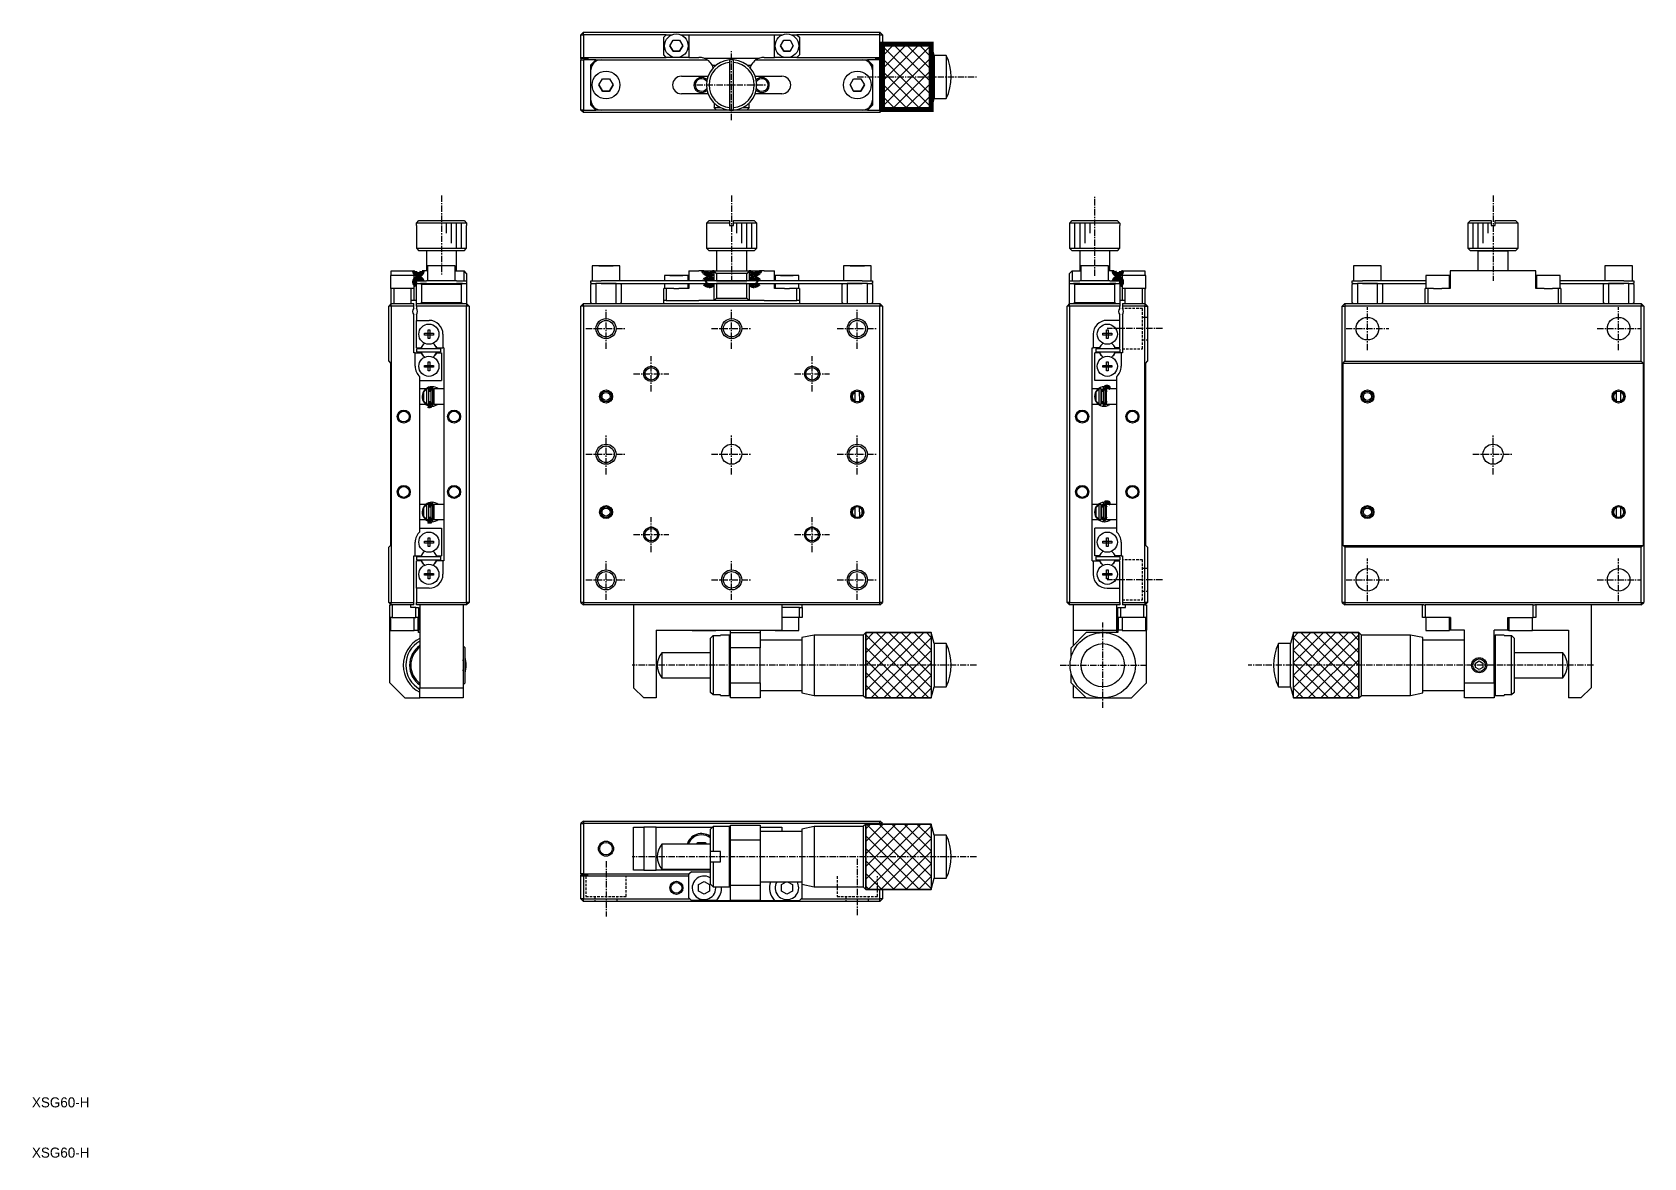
# Model space of a CAD drawing. Extents: x 10 to 331, y 10 to 234.
import ezdxf

# ---------------------------------------------------------------- set-up
doc = ezdxf.new("R2010")
doc.units = 0
doc.linetypes.add('CENTER', pattern=[2, 1.25, -0.25, 0.25, -0.25])
doc.linetypes.add('DASHED', pattern=[0.75, 0.5, -0.25])
doc.layers.get('0').update_dxf_attribs({"linetype": 'CONTINUOUS'})
doc.layers.add('CENTER', color=1, linetype='CENTER')
doc.styles.get("Standard").update_dxf_attribs({"font": 'FGP教科書体NT-M'})

msp = doc.modelspace()

# ---------------------------------------------------------------- texts
at = {"color": 7, "linetype": 'CONTINUOUS'}
for p in [(10, 20), (10, 10)]:
    msp.add_text('XSG60-H', height=2, dxfattribs=at).set_placement(p)

# ---------------------------------------------------------------- linework, layer by layer
at = {"color": 7, "linetype": 'CONTINUOUS'}
for p, q in [((119.244926, 233.5), (119.744926, 234)), ((119.244926, 233.5), (119.744926, 233.5)), ((119.244926, 229), (119.244926, 233.5)), ((119.744926, 233.5), (119.744926, 234)), ((119.744926, 234), (178.744926, 234)), ((119.744926, 233.5), (119.744926, 229)), ((136.244926, 233.5), (119.744926, 233.5)), ((135.744926, 233), (136.244926, 233.5)), ((135.744926, 229.5), (135.744926, 233)), ((136.244926, 233.5), (137.41879, 233.5)), ((136.974755, 231.3), (137.609841, 232.4)), ((137.609841, 230.2), (136.974755, 231.3)), ((136.974755, 231.3), (137.609841, 230.2)), ((137.609841, 232.4), (138.880011, 232.4)), ((138.880011, 232.4), (139.515097, 231.3)), ((139.515097, 231.3), (138.880011, 230.2)), ((138.880011, 230.2), (139.515097, 231.3)), ((139.071062, 233.5), (140.744926, 233.5)), ((140.744926, 233.5), (140.744926, 229)), ((140.744926, 233.5), (157.744926, 233.5)), ((157.744926, 229), (157.744926, 233.5)), ((157.744926, 233.5), (159.41879, 233.5)), ((158.974755, 231.3), (159.609841, 232.4)), ((159.609841, 230.2), (158.974755, 231.3)), ((158.974755, 231.3), (159.609841, 230.2)), ((159.609841, 232.4), (160.880011, 232.4)), ((160.880011, 232.4), (161.515097, 231.3)), ((161.515097, 231.3), (160.880011, 230.2)), ((160.880011, 230.2), (161.515097, 231.3)), ((161.071062, 233.5), (162.244926, 233.5)), ((162.244926, 233.5), (162.744926, 233)), ((178.744926, 233.5), (162.244926, 233.5)), ((162.744926, 233), (162.744926, 229.5)), ((178.744926, 233.5), (178.744926, 234)), ((179.244926, 233.5), (178.744926, 234)), ((178.744926, 229), (178.744926, 233.5)), ((178.744926, 233.5), (179.244926, 233.5)), ((189.534421, 229.4), (188.944933, 231.599999)), ((119.244926, 229), (119.744926, 229)), ((119.244926, 228.75), (119.244926, 229)), ((120.644926, 228.75), (119.244926, 228.75)), ((119.244926, 228.75), (119.244926, 228.5)), ((119.244926, 218.5), (119.244926, 228.5)), ((119.244926, 228.5), (119.744926, 228.5)), ((119.744926, 229), (136.244926, 229)), ((119.744926, 228.5), (119.744926, 218.5)), ((122.244926, 228.5), (119.744926, 228.5)), ((120.644926, 228.75), (120.644926, 228.5)), ((121.244926, 227.5), (121.444926, 227.7)), ((122.244926, 228.5), (121.444926, 227.7)), ((121.444926, 227.7), (121.444926, 227.37178)), ((122.244926, 228.5), (123.244926, 228.5)), ((123.244926, 228.5), (144.403008, 228.5)), ((136.244926, 229), (135.744926, 229.5)), ((137.762743, 229), (136.244926, 229)), ((138.880011, 230.2), (137.609841, 230.2)), ((137.609841, 230.2), (138.880011, 230.2)), ((140.744926, 229), (138.727109, 229)), ((140.744926, 229), (142.744926, 229)), ((143.681676, 228.85), (154.808176, 228.85)), ((148.844926, 228.483974), (148.844926, 227.982187)), ((148.844926, 227.982187), (148.844926, 219.017813)), ((149.644926, 227.982187), (149.644926, 228.483974)), ((149.644926, 219.017813), (149.644926, 227.982187)), ((154.086713, 228.5), (175.244926, 228.5)), ((155.744926, 229), (157.744926, 229)), ((159.762743, 229), (157.744926, 229)), ((160.880011, 230.2), (159.609841, 230.2)), ((159.609841, 230.2), (160.880011, 230.2)), ((162.244926, 229), (160.727109, 229)), ((162.744926, 229.5), (162.244926, 229)), ((162.244926, 229), (178.744926, 229)), ((175.244926, 228.5), (176.244926, 228.5)), ((177.044926, 227.7), (176.244926, 228.5)), ((178.744926, 228.5), (176.244926, 228.5)), ((177.044926, 227.37178), (177.044926, 227.7)), ((177.044926, 227.7), (177.244926, 227.5)), ((179.244926, 228.75), (177.844926, 228.75)), ((177.844926, 228.75), (177.844926, 228.5)), ((178.744926, 229), (179.244926, 229)), ((178.744926, 218.5), (178.744926, 228.5)), ((178.744926, 228.5), (179.244926, 228.5)), ((179.244926, 229), (179.244926, 228.75)), ((179.244926, 228.5), (179.244926, 228.75)), ((179.244926, 228.5), (179.244926, 218.5)), ((189.534421, 229.4), (189.534421, 220.8)), ((191.944932, 229.4), (189.534421, 229.4)), ((191.944932, 229.4), (191.944932, 220.8)), ((121.244926, 226.5), (121.244926, 227.5)), ((121.244926, 220.5), (121.244926, 226.5)), ((122.80155, 223.5), (123.523238, 224.75)), ((123.523238, 224.75), (124.966614, 224.75)), ((124.966614, 224.75), (125.688302, 223.5)), ((139.244926, 225.25), (144.561177, 225.25)), ((146.054707, 227.35), (145.424012, 227.35)), ((153.06584, 227.35), (152.435145, 227.35)), ((153.928674, 225.25), (159.244926, 225.25)), ((172.80155, 223.5), (173.523238, 224.75)), ((173.523238, 224.75), (174.966614, 224.75)), ((174.966614, 224.75), (175.688302, 223.5)), ((177.244926, 227.5), (177.244926, 226.5)), ((177.244926, 226.5), (177.244926, 220.5)), ((123.523238, 222.25), (122.80155, 223.5)), ((122.80155, 223.5), (123.523238, 222.25)), ((124.966614, 222.25), (123.523238, 222.25)), ((123.523238, 222.25), (124.966614, 222.25)), ((125.688302, 223.5), (124.966614, 222.25)), ((124.966614, 222.25), (125.688302, 223.5)), ((144.561177, 221.75), (139.244926, 221.75)), ((159.244926, 221.75), (153.928674, 221.75)), ((173.523238, 222.25), (172.80155, 223.5)), ((172.80155, 223.5), (173.523238, 222.25)), ((174.966614, 222.25), (173.523238, 222.25)), ((173.523238, 222.25), (174.966614, 222.25)), ((175.688302, 223.5), (174.966614, 222.25)), ((174.966614, 222.25), (175.688302, 223.5)), ((119.744926, 218.5), (119.244926, 218.5)), ((119.744926, 218), (119.244926, 218.5)), ((119.744926, 218.5), (122.244926, 218.5)), ((119.744926, 218), (119.744926, 218.5)), ((121.244926, 219.5), (121.244926, 220.5)), ((121.444926, 219.3), (121.244926, 219.5)), ((121.444926, 219.62822), (121.444926, 219.3)), ((121.444926, 219.3), (122.244926, 218.5)), ((123.244926, 218.5), (122.244926, 218.5)), ((146.244926, 218.5), (123.244926, 218.5)), ((145.744926, 219.929286), (145.744926, 219)), ((145.744926, 219), (147.065476, 219)), ((146.244926, 218.5), (145.744926, 219)), ((149.244926, 218.5), (146.244926, 218.5)), ((148.844926, 219.017813), (148.844926, 218.516026)), ((152.244926, 218.5), (149.244926, 218.5)), ((149.644926, 218.516026), (149.644926, 219.017813)), ((151.424375, 219), (152.744926, 219)), ((152.744926, 219), (152.244926, 218.5)), ((175.244926, 218.5), (152.244926, 218.5)), ((152.744926, 219), (152.744926, 219.929286)), ((176.244926, 218.5), (175.244926, 218.5)), ((176.244926, 218.5), (177.044926, 219.3)), ((176.244926, 218.5), (178.744926, 218.5)), ((177.044926, 219.3), (177.044926, 219.62822)), ((177.244926, 219.5), (177.044926, 219.3)), ((177.244926, 220.5), (177.244926, 219.5)), ((178.744926, 218.5), (178.744926, 218)), ((179.244926, 218.5), (178.744926, 218)), ((179.244926, 218.5), (178.744926, 218.5)), ((188.944933, 218.600001), (189.534421, 220.8)), ((189.534421, 220.8), (191.944932, 220.8)), ((178.744926, 218), (119.744926, 218)), ((86.516026, 196), (87.017813, 196.5)), ((96.483974, 196), (86.516026, 196)), ((86.516026, 195.5), (86.516026, 196)), ((87.017813, 196.5), (95.982187, 196.5)), ((95.982187, 196.5), (96.483974, 196)), ((96.483974, 196), (96.483974, 195.5)), ((144.744926, 196.5), (144.244926, 196)), ((148.844926, 196), (144.244926, 196)), ((144.244926, 196), (144.244926, 191)), ((144.744926, 196.5), (148.844926, 196.5)), ((144.744926, 196.5), (148.844926, 196.5)), ((148.844926, 196.5), (148.844926, 196)), ((148.844926, 196), (148.844926, 195.5)), ((149.644926, 196.5), (153.744926, 196.5)), ((149.644926, 196.5), (153.744926, 196.5)), ((149.644926, 196), (149.644926, 196.5)), ((154.244926, 196), (149.644926, 196)), ((149.644926, 195.5), (149.644926, 196)), ((154.244926, 196), (153.744926, 196.5)), ((154.244926, 191), (154.244926, 196)), ((216.516026, 196), (217.017813, 196.5)), ((216.516026, 195.5), (216.516026, 196)), ((226.483974, 196), (216.516026, 196)), ((217.017813, 196.5), (225.982187, 196.5)), ((225.982187, 196.5), (226.483974, 196)), ((226.483974, 196), (226.483974, 195.5)), ((296.255074, 196.5), (295.755074, 196)), ((300.355074, 196), (295.755074, 196)), ((295.755074, 196), (295.755074, 191)), ((296.255074, 196.5), (300.355074, 196.5)), ((300.355074, 196.5), (300.355074, 196)), ((300.355074, 196), (300.355074, 195.5)), ((301.155074, 196.5), (305.255074, 196.5)), ((301.155074, 196), (301.155074, 196.5)), ((305.755074, 196), (301.155074, 196)), ((301.155074, 195.5), (301.155074, 196)), ((305.755074, 196), (305.255074, 196.5)), ((305.755074, 191), (305.755074, 196)), ((86.5, 195.5), (86.516026, 195.5)), ((86.5, 195.5), (86.5, 191)), ((96.483974, 195.5), (96.5, 195.5)), ((96.5, 191), (96.5, 195.5)), ((148.844926, 195.5), (149.644926, 195.5)), ((148.844926, 195.5), (149.644926, 195.5)), ((216.5, 195.5), (216.516026, 195.5)), ((216.5, 195.5), (216.5, 191)), ((226.483974, 195.5), (226.5, 195.5)), ((226.5, 191), (226.5, 195.5)), ((300.355074, 195.5), (301.155074, 195.5)), ((86.5, 191), (96.5, 191)), ((86.5, 191), (87, 190.5)), ((96, 190.5), (87, 190.5)), ((88.5, 190.5), (88.5, 186.5)), ((94.5, 186.5), (94.5, 190.5)), ((96, 190.5), (96.5, 191)), ((144.244926, 191), (154.244926, 191)), ((144.244926, 191), (144.744926, 190.5)), ((153.744926, 190.5), (144.744926, 190.5)), ((146.244926, 190.5), (146.244926, 186.5)), ((152.244926, 186.5), (152.244926, 190.5)), ((153.744926, 190.5), (154.244926, 191)), ((216.5, 191), (226.5, 191)), ((216.5, 191), (217, 190.5)), ((226, 190.5), (217, 190.5)), ((218.5, 190.5), (218.5, 186.5)), ((224.5, 186.5), (224.5, 190.5)), ((226, 190.5), (226.5, 191)), ((295.755074, 191), (300.755074, 191)), ((295.755074, 191), (296.255074, 190.5)), ((297.755074, 190.5), (296.255074, 190.5)), ((300.755074, 190.5), (296.255074, 190.5)), ((303.755074, 190.5), (297.755074, 190.5)), ((297.755074, 190.5), (300.755074, 190.5)), ((297.755074, 190.5), (297.755074, 186.5)), ((300.755074, 191), (305.755074, 191)), ((305.255074, 190.5), (300.755074, 190.5)), ((300.755074, 190.5), (303.755074, 190.5)), ((305.255074, 190.5), (303.755074, 190.5)), ((303.755074, 186.5), (303.755074, 190.5)), ((305.255074, 190.5), (305.755074, 191)), ((81.5, 186.5), (86, 186.5)), ((81.5, 185.6), (81.5, 186.5)), ((86, 186.5), (86, 185.6)), ((86.15, 186.5), (86, 186.5)), ((88.75, 186.5), (87.65, 186.5)), ((94.25, 187.5), (88.75, 187.5)), ((88.75, 187.5), (88.75, 184.5)), ((94.25, 184.5), (94.25, 187.5)), ((94.25, 186.5), (96, 186.5)), ((96, 184.5), (96, 186.5)), ((96.5, 186), (96, 186.5)), ((124.244926, 187.5), (121.494926, 187.5)), ((126.994926, 187.5), (121.494926, 187.5)), ((121.494926, 187.5), (121.494926, 184.5)), ((123.523238, 187.5), (122.80155, 187.5)), ((122.80155, 187.5), (123.523238, 187.5)), ((124.966614, 187.5), (123.523238, 187.5)), ((123.523238, 187.5), (124.966614, 187.5)), ((126.994926, 187.5), (124.244926, 187.5)), ((125.688302, 187.5), (124.966614, 187.5)), ((124.966614, 187.5), (125.688302, 187.5)), ((126.994926, 184.5), (126.994926, 187.5)), ((140.744926, 186.5), (140.744926, 184.5)), ((140.744926, 186.5), (142.744926, 186.5)), ((143.681676, 186.5), (142.744926, 186.5)), ((143.681676, 186.5), (145.424012, 186.5)), ((145.744926, 186.5), (145.424012, 186.5)), ((145.744926, 184.5), (145.744926, 186.5)), ((146.244926, 186), (145.744926, 186.5)), ((145.744926, 186.5), (147.994926, 186.5)), ((147.994926, 186.5), (150.494926, 186.5)), ((150.494926, 186.5), (152.744926, 186.5)), ((152.744926, 186.5), (152.244926, 186)), ((152.744926, 186.5), (152.744926, 184.5)), ((153.06584, 186.5), (152.744926, 186.5)), ((153.06584, 186.5), (154.808176, 186.5)), ((155.744926, 186.5), (154.808176, 186.5)), ((155.744926, 186.5), (157.744926, 186.5)), ((157.744926, 184.5), (157.744926, 186.5)), ((174.244926, 187.5), (171.494926, 187.5)), ((176.994926, 187.5), (171.494926, 187.5)), ((171.494926, 187.5), (171.494926, 184.5)), ((173.523238, 187.5), (172.80155, 187.5)), ((172.80155, 187.5), (173.523238, 187.5)), ((174.966614, 187.5), (173.523238, 187.5)), ((173.523238, 187.5), (174.966614, 187.5)), ((176.994926, 187.5), (174.244926, 187.5)), ((175.688302, 187.5), (174.966614, 187.5)), ((174.966614, 187.5), (175.688302, 187.5)), ((176.994926, 184.5), (176.994926, 187.5)), ((217, 186.5), (216.5, 186)), ((217, 186.5), (217, 184.5)), ((217, 186.5), (218.75, 186.5)), ((224.25, 187.5), (218.75, 187.5)), ((218.75, 187.5), (218.75, 184.5)), ((224.25, 184.5), (224.25, 187.5)), ((225.35, 186.5), (224.25, 186.5)), ((227, 186.5), (226.85, 186.5)), ((227, 186.5), (231.5, 186.5)), ((227, 185.6), (227, 186.5)), ((231.5, 186.5), (231.5, 185.6)), ((275.755074, 187.5), (273.005074, 187.5)), ((273.005074, 187.5), (273.005074, 184.5)), ((278.505074, 187.5), (275.755074, 187.5)), ((278.505074, 184.5), (278.505074, 187.5)), ((299.505074, 186.5), (292.255074, 186.5)), ((292.255074, 186.5), (292.255074, 183)), ((302.005074, 186.5), (299.505074, 186.5)), ((309.255074, 186.5), (302.005074, 186.5)), ((309.255074, 183), (309.255074, 186.5)), ((325.755074, 187.5), (323.005074, 187.5)), ((323.005074, 187.5), (323.005074, 184.5)), ((328.505074, 187.5), (325.755074, 187.5)), ((328.505074, 184.5), (328.505074, 187.5)), ((86.05, 185.6), (81.35, 185.6)), ((81.35, 185.6), (81.35, 183)), ((81.35, 183), (81.5, 183)), ((81.5, 180), (81.5, 183)), ((82, 183), (81.5, 183)), ((82, 183), (82, 180)), ((85.5, 183), (82, 183)), ((85.5, 180.6), (85.5, 183)), ((86, 183), (85.5, 183)), ((86, 183), (86.05, 183)), ((86, 183), (86, 180.6)), ((86.05, 183), (86.05, 185.6)), ((86.5, 184), (86.5, 184.5)), ((86.5, 184.5), (88.5, 184.5)), ((86.5, 180), (86.5, 184)), ((86.5, 184), (87.3, 184)), ((87.5, 183.8), (87.3, 184)), ((87.3, 184), (87.62822, 184)), ((87.62822, 184), (87.3, 184)), ((95.5, 183.8), (87.5, 183.8)), ((87.5, 183.8), (87.5, 180.2)), ((88.5, 184), (87.62822, 184)), ((94.5, 184.5), (88.5, 184.5)), ((88.5, 184), (94.5, 184)), ((94.5, 184.5), (96.5, 184.5)), ((95.37178, 184), (94.5, 184)), ((95.37178, 184), (95.7, 184)), ((95.7, 184), (95.37178, 184)), ((95.7, 184), (95.5, 183.8)), ((95.5, 180.2), (95.5, 183.8)), ((95.7, 184), (96.5, 184)), ((96.5, 186), (96.5, 184.5)), ((96.5, 184.5), (96.5, 184)), ((96.5, 184), (96.5, 180)), ((121.244926, 184), (121.244926, 184.5)), ((121.244926, 184.5), (123.244926, 184.5)), ((121.444926, 184), (121.244926, 183.8)), ((121.444926, 184), (121.244926, 184)), ((121.244926, 180.2), (121.244926, 183.8)), ((121.444926, 184), (122.244926, 184)), ((123.244926, 184), (122.244926, 184)), ((122.244926, 184), (122.244926, 180)), ((123.244926, 184), (122.244926, 184)), ((146.244926, 184.5), (123.244926, 184.5)), ((126.244926, 184), (123.244926, 184)), ((123.244926, 184), (126.244926, 184)), ((126.244926, 180), (126.244926, 184)), ((126.244926, 184), (146.244926, 184)), ((127.244926, 183.8), (127.044926, 184)), ((127.244926, 183.8), (127.244926, 180.2)), ((135.744926, 180.6), (135.744926, 183)), ((136.244926, 183), (135.744926, 183)), ((138.244926, 185.6), (135.894926, 185.6)), ((140.594926, 185.6), (135.894926, 185.6)), ((135.894926, 185.6), (135.894926, 184.5)), ((135.894926, 184), (135.894926, 183)), ((136.244926, 183), (136.244926, 180.6)), ((137.762743, 183), (136.244926, 183)), ((137.609841, 185.6), (136.974755, 185.6)), ((136.974755, 185.6), (137.609841, 185.6)), ((138.880011, 185.6), (137.609841, 185.6)), ((137.609841, 185.6), (138.880011, 185.6)), ((137.762743, 183), (138.727109, 183)), ((140.594926, 185.6), (138.244926, 185.6)), ((140.744926, 183), (138.727109, 183)), ((139.515097, 185.6), (138.880011, 185.6)), ((138.880011, 185.6), (139.515097, 185.6)), ((140.594926, 184.5), (140.594926, 185.6)), ((140.594926, 183), (140.594926, 184)), ((140.744926, 184), (140.744926, 183)), ((145.744926, 180.6), (145.744926, 184)), ((146.244926, 186), (146.244926, 184.5)), ((152.244926, 186), (146.244926, 186)), ((152.244926, 184.5), (146.244926, 184.5)), ((146.244926, 184.5), (152.244926, 184.5)), ((146.244926, 184), (152.244926, 184)), ((146.244926, 184), (146.244926, 181.1)), ((152.244926, 184), (146.244926, 184)), ((152.244926, 184.5), (152.244926, 186)), ((175.244926, 184.5), (152.244926, 184.5)), ((152.244926, 184), (172.244926, 184)), ((152.244926, 181.1), (152.244926, 184)), ((152.744926, 184), (152.744926, 180.6)), ((157.744926, 183), (157.744926, 184)), ((159.762743, 183), (157.744926, 183)), ((160.244926, 185.6), (157.894926, 185.6)), ((162.594926, 185.6), (157.894926, 185.6)), ((157.894926, 185.6), (157.894926, 184.5)), ((157.894926, 184), (157.894926, 183)), ((159.609841, 185.6), (158.974755, 185.6)), ((158.974755, 185.6), (159.609841, 185.6)), ((160.880011, 185.6), (159.609841, 185.6)), ((159.609841, 185.6), (160.880011, 185.6)), ((159.762743, 183), (160.727109, 183)), ((162.594926, 185.6), (160.244926, 185.6)), ((162.244926, 183), (160.727109, 183)), ((161.515097, 185.6), (160.880011, 185.6)), ((160.880011, 185.6), (161.515097, 185.6)), ((162.244926, 180.6), (162.244926, 183)), ((162.744926, 183), (162.244926, 183)), ((162.594926, 184.5), (162.594926, 185.6)), ((162.594926, 183), (162.594926, 184)), ((162.744926, 183), (162.744926, 180.6)), ((171.444926, 184), (171.244926, 183.8)), ((171.244926, 180.2), (171.244926, 183.8)), ((172.244926, 184), (172.244926, 180)), ((175.244926, 184), (172.244926, 184)), ((172.244926, 184), (175.244926, 184)), ((175.244926, 184.5), (177.244926, 184.5)), ((176.244926, 184), (175.244926, 184)), ((176.244926, 184), (175.244926, 184)), ((176.244926, 180), (176.244926, 184)), ((176.244926, 184), (177.044926, 184)), ((177.244926, 183.8), (177.044926, 184)), ((177.244926, 184), (177.044926, 184)), ((177.244926, 184.5), (177.244926, 184)), ((177.244926, 183.8), (177.244926, 180.2)), ((216.5, 184.5), (216.5, 186)), ((216.5, 184), (216.5, 184.5)), ((216.5, 184.5), (218.5, 184.5)), ((216.5, 180), (216.5, 184)), ((216.5, 184), (217.3, 184)), ((217.5, 183.8), (217.3, 184)), ((217.3, 184), (217.62822, 184)), ((217.62822, 184), (217.3, 184)), ((217.5, 183.8), (217.5, 180.2)), ((225.5, 183.8), (217.5, 183.8)), ((218.5, 184), (217.62822, 184)), ((224.5, 184.5), (218.5, 184.5)), ((218.5, 184), (224.5, 184)), ((224.5, 184.5), (226.5, 184.5)), ((225.37178, 184), (224.5, 184)), ((225.7, 184), (225.37178, 184)), ((225.37178, 184), (225.7, 184)), ((225.7, 184), (225.5, 183.8)), ((225.5, 180.2), (225.5, 183.8)), ((225.7, 184), (226.5, 184)), ((226.5, 184.5), (226.5, 184)), ((226.5, 184), (226.5, 180)), ((231.65, 185.6), (226.95, 185.6)), ((226.95, 185.6), (226.95, 183)), ((226.95, 183), (227, 183)), ((227, 180.6), (227, 183)), ((227.5, 183), (227, 183)), ((227.5, 183), (227.5, 180.6)), ((231, 183), (227.5, 183)), ((231, 180), (231, 183)), ((231.5, 183), (231, 183)), ((231.5, 183), (231.65, 183)), ((231.5, 183), (231.5, 180)), ((231.65, 183), (231.65, 185.6)), ((272.755074, 184), (272.755074, 184.5)), ((272.755074, 184.5), (274.755074, 184.5)), ((272.955074, 184), (272.755074, 183.8)), ((272.955074, 184), (272.755074, 184)), ((272.755074, 180.2), (272.755074, 183.8)), ((272.955074, 184), (273.755074, 184)), ((273.755074, 184), (273.755074, 180)), ((274.755074, 184), (273.755074, 184)), ((274.755074, 184), (273.755074, 184)), ((287.405074, 184.5), (274.755074, 184.5)), ((277.755074, 184), (274.755074, 184)), ((274.755074, 184), (277.755074, 184)), ((277.755074, 180), (277.755074, 184)), ((277.755074, 184), (287.405074, 184)), ((278.755074, 183.8), (278.555074, 184)), ((278.755074, 183.8), (278.755074, 180.2)), ((287.255074, 180), (287.255074, 183)), ((287.755074, 183), (287.255074, 183)), ((289.755074, 185.6), (287.405074, 185.6)), ((287.405074, 185.6), (287.405074, 183)), ((287.755074, 183), (287.755074, 180)), ((288.928938, 183), (287.755074, 183)), ((288.928938, 183), (289.755074, 183)), ((292.105074, 185.6), (289.755074, 185.6)), ((289.755074, 183), (290.58121, 183)), ((292.255074, 183), (290.58121, 183)), ((292.105074, 183), (292.105074, 185.6)), ((292.255074, 184.5), (292.105074, 184.5)), ((292.105074, 184), (292.255074, 184)), ((309.405074, 184.5), (309.255074, 184.5)), ((309.255074, 184), (309.405074, 184)), ((310.928938, 183), (309.255074, 183)), ((311.755074, 185.6), (309.405074, 185.6)), ((309.405074, 185.6), (309.405074, 183)), ((310.928938, 183), (311.755074, 183)), ((314.105074, 185.6), (311.755074, 185.6)), ((311.755074, 183), (312.58121, 183)), ((313.755074, 183), (312.58121, 183)), ((313.755074, 180), (313.755074, 183)), ((314.255074, 183), (313.755074, 183)), ((314.105074, 183), (314.105074, 185.6)), ((326.755074, 184.5), (314.105074, 184.5)), ((314.105074, 184), (323.755074, 184)), ((314.255074, 183), (314.255074, 180)), ((322.955074, 184), (322.755074, 183.8)), ((322.755074, 180.2), (322.755074, 183.8)), ((323.755074, 184), (323.755074, 180)), ((326.755074, 184), (323.755074, 184)), ((323.755074, 184), (326.755074, 184)), ((326.755074, 184.5), (328.755074, 184.5)), ((327.755074, 184), (326.755074, 184)), ((327.755074, 184), (326.755074, 184)), ((327.755074, 180), (327.755074, 184)), ((327.755074, 184), (328.555074, 184)), ((328.755074, 183.8), (328.555074, 184)), ((328.755074, 184), (328.555074, 184)), ((328.755074, 184.5), (328.755074, 184)), ((328.755074, 183.8), (328.755074, 180.2)), ((81.5, 180), (81, 179.5)), ((81.5, 179.5), (81.5, 180)), ((81.5, 180), (86, 180)), ((85.5, 180), (85.5, 180.6)), ((86, 180.6), (85.5, 180.6)), ((86.5, 180.6), (86, 180.6)), ((86, 179.5), (86, 180)), ((86.5, 180), (96.5, 180)), ((86.5, 179.5), (86.5, 180)), ((87.3, 180), (87.5, 180.2)), ((87.5, 180.2), (95.5, 180.2)), ((95.5, 180.2), (95.7, 180)), ((96.5, 180), (96.5, 179.5)), ((97, 179.5), (96.5, 180)), ((119.744926, 180), (119.244926, 179.5)), ((119.744926, 179.5), (119.744926, 180)), ((119.744926, 180), (122.244926, 180)), ((121.244926, 180.2), (121.444926, 180)), ((122.244926, 180), (126.244926, 180)), ((122.244926, 180), (126.244926, 180)), ((126.244926, 180), (172.244926, 180)), ((127.044926, 180), (127.244926, 180.2)), ((136.244926, 180.6), (135.744926, 180.6)), ((135.744926, 180), (135.744926, 180.6)), ((136.244926, 180.6), (142.744926, 180.6)), ((145.744926, 180.6), (142.744926, 180.6)), ((145.744926, 180.6), (146.244926, 181.1)), ((152.744926, 180.6), (145.744926, 180.6)), ((146.244926, 181.1), (152.244926, 181.1)), ((152.244926, 181.1), (152.744926, 180.6)), ((155.744926, 180.6), (152.744926, 180.6)), ((155.744926, 180.6), (162.244926, 180.6)), ((162.744926, 180.6), (162.244926, 180.6)), ((162.744926, 180.6), (162.744926, 180)), ((171.244926, 180.2), (171.444926, 180)), ((172.244926, 180), (176.244926, 180)), ((172.244926, 180), (176.244926, 180)), ((176.244926, 180), (178.744926, 180)), ((177.044926, 180), (177.244926, 180.2)), ((178.744926, 180), (178.744926, 179.5)), ((179.244926, 179.5), (178.744926, 180)), ((216.5, 180), (216, 179.5)), ((216.5, 179.5), (216.5, 180)), ((216.5, 180), (226.5, 180)), ((217.3, 180), (217.5, 180.2)), ((217.5, 180.2), (225.5, 180.2)), ((225.5, 180.2), (225.7, 180)), ((227, 180.6), (226.5, 180.6)), ((226.5, 180), (226.5, 179.5)), ((227.5, 180.6), (227, 180.6)), ((227, 180), (231.5, 180)), ((227, 180), (227, 179.5)), ((227.5, 180.6), (227.5, 180)), ((231.5, 180), (231.5, 179.5)), ((231.5, 180), (232, 179.5)), ((271.255074, 180), (270.755074, 179.5)), ((271.255074, 180), (271.255074, 179.5)), ((271.255074, 180), (287.755074, 180)), ((272.755074, 180.2), (272.955074, 180)), ((278.555074, 180), (278.755074, 180.2)), ((287.755074, 180), (313.755074, 180)), ((287.755074, 180), (313.755074, 180)), ((313.755074, 180), (330.255074, 180)), ((322.755074, 180.2), (322.955074, 180)), ((328.555074, 180), (328.755074, 180.2)), ((330.255074, 180), (330.255074, 179.5)), ((330.755074, 179.5), (330.255074, 180)), ((81.5, 179.5), (81, 179.5)), ((81, 168.5), (81, 179.5)), ((81.5, 179.5), (81.5, 120.5)), ((86, 179.5), (81.5, 179.5)), ((86, 179.061438), (86, 179.5)), ((86, 170.2), (86, 177.738562)), ((96.5, 179.5), (86.5, 179.5)), ((86.5, 179.5), (86.5, 179.061438)), ((86.5, 177.738562), (86.5, 176.65)), ((86.5, 176.65), (89.05, 176.65)), ((86.5, 171.2), (86.5, 176.65)), ((96.5, 120.5), (96.5, 179.5)), ((97, 179.5), (96.5, 179.5)), ((97, 179.5), (97, 120.5)), ((119.244926, 120.5), (119.244926, 179.5)), ((119.744926, 179.5), (119.244926, 179.5)), ((178.744926, 179.5), (119.744926, 179.5)), ((119.744926, 179.5), (119.744926, 120.5)), ((178.744926, 120.5), (178.744926, 179.5)), ((179.244926, 179.5), (178.744926, 179.5)), ((179.244926, 179.5), (179.244926, 120.5)), ((216.5, 179.5), (216, 179.5)), ((216, 120.5), (216, 179.5)), ((216.5, 179.5), (216.5, 120.5)), ((226.5, 179.5), (216.5, 179.5)), ((226.5, 176.65), (223.95, 176.65)), ((226.5, 179.061438), (226.5, 179.5)), ((226.5, 176.65), (226.5, 177.738562)), ((226.5, 171.2), (226.5, 176.65)), ((231.5, 179.5), (227, 179.5)), ((227, 179.5), (227, 179.061438)), ((227, 177.738562), (227, 170.2)), ((231.5, 120.5), (231.5, 179.5)), ((231.5, 179.5), (232, 179.5)), ((232, 179.5), (232, 168.5)), ((270.755074, 120.5), (270.755074, 179.5)), ((270.755074, 179.5), (271.255074, 179.5)), ((271.255074, 179.5), (271.255074, 168.5)), ((330.255074, 179.5), (271.255074, 179.5)), ((330.255074, 168.5), (330.255074, 179.5)), ((330.755074, 179.5), (330.255074, 179.5)), ((330.755074, 179.5), (330.755074, 120.5)), ((88.113639, 174.08), (88.82, 174.08)), ((88.113639, 173.72), (88.113639, 174.08)), ((88.82, 173.72), (88.113639, 173.72)), ((88.82, 174.786361), (89.18, 174.786361)), ((88.82, 174.08), (88.82, 174.786361)), ((88.830372, 174.069628), (88.82, 174.08)), ((88.830372, 173.730372), (88.82, 173.72)), ((88.82, 173.013639), (88.82, 173.72)), ((88.830372, 174.069628), (89.169628, 174.069628)), ((88.830372, 173.730372), (88.830372, 174.069628)), ((89.169628, 173.730372), (88.830372, 173.730372)), ((89.169628, 174.069628), (89.18, 174.08)), ((89.169628, 174.069628), (89.169628, 173.730372)), ((89.169628, 173.730372), (89.18, 173.72)), ((89.18, 174.786361), (89.18, 174.08)), ((89.18, 174.08), (89.886361, 174.08)), ((89.886361, 173.72), (89.18, 173.72)), ((89.18, 173.72), (89.18, 173.013639)), ((89.886361, 174.08), (89.886361, 173.72)), ((91.8, 173.9), (91.8, 171.2)), ((221.2, 173.9), (221.2, 171.2)), ((223.113639, 173.72), (223.113639, 174.08)), ((223.113639, 174.08), (223.82, 174.08)), ((223.82, 173.72), (223.113639, 173.72)), ((223.82, 174.786361), (224.18, 174.786361)), ((223.82, 174.08), (223.82, 174.786361)), ((223.830372, 174.069628), (223.82, 174.08)), ((223.830372, 173.730372), (223.82, 173.72)), ((223.82, 173.013639), (223.82, 173.72)), ((223.830372, 174.069628), (224.169628, 174.069628)), ((223.830372, 173.730372), (223.830372, 174.069628)), ((224.169628, 173.730372), (223.830372, 173.730372)), ((224.169628, 174.069628), (224.18, 174.08)), ((224.169628, 174.069628), (224.169628, 173.730372)), ((224.169628, 173.730372), (224.18, 173.72)), ((224.18, 174.786361), (224.18, 174.08)), ((224.18, 174.08), (224.886361, 174.08)), ((224.18, 173.72), (224.18, 173.013639)), ((224.886361, 173.72), (224.18, 173.72)), ((224.886361, 174.08), (224.886361, 173.72)), ((86.25, 170.2), (86, 170.2)), ((86.25, 167.5), (86.25, 170.2)), ((86.25, 170.2), (87.449194, 170.2)), ((86.5, 171.2), (87.449194, 171.2)), ((91.3, 171), (86.5, 171)), ((86.5, 171), (86.5, 170.4)), ((86.5, 170.4), (91.3, 170.4)), ((87.449194, 171.2), (87.59936, 171.460095)), ((87.59936, 169.939905), (87.449194, 170.2)), ((89.18, 173.013639), (88.82, 173.013639)), ((90.40064, 171.460095), (90.550806, 171.2)), ((90.550806, 170.2), (90.40064, 169.939905)), ((90.550806, 171.2), (91.8, 171.2)), ((90.550806, 170.2), (91.5, 170.2)), ((91.3, 171), (91.3, 170.4)), ((91.5, 170.2), (91.5, 164.7)), ((92, 171.2), (91.8, 171.2)), ((92, 171.2), (92, 128.8)), ((221, 171.2), (221.2, 171.2)), ((221, 128.8), (221, 171.2)), ((222.449194, 171.2), (221.2, 171.2)), ((221.5, 164.7), (221.5, 170.2)), ((222.449194, 170.2), (221.5, 170.2)), ((221.7, 171), (221.7, 170.4)), ((226.5, 171), (221.7, 171)), ((221.7, 170.4), (226.5, 170.4)), ((222.449194, 171.2), (222.59936, 171.460095)), ((222.449194, 170.2), (222.59936, 169.939905)), ((224.18, 173.013639), (223.82, 173.013639)), ((225.40064, 171.460095), (225.550806, 171.2)), ((225.40064, 169.939905), (225.550806, 170.2)), ((226.5, 171.2), (225.550806, 171.2)), ((226.75, 170.2), (225.550806, 170.2)), ((226.5, 171), (226.5, 170.4)), ((226.75, 170.2), (226.75, 167.5)), ((227, 170.2), (226.75, 170.2)), ((81, 168.5), (81.35, 168.15)), ((81.35, 168.15), (81.35, 131.85)), ((88.113639, 167.32), (88.113639, 167.68)), ((88.113639, 167.68), (88.82, 167.68)), ((88.82, 167.32), (88.113639, 167.32)), ((88.82, 168.386361), (89.18, 168.386361)), ((88.82, 167.68), (88.82, 168.386361)), ((88.830372, 167.669628), (88.82, 167.68)), ((88.830372, 167.330372), (88.82, 167.32)), ((88.82, 166.613639), (88.82, 167.32)), ((88.830372, 167.669628), (89.169628, 167.669628)), ((88.830372, 167.330372), (88.830372, 167.669628)), ((89.169628, 167.330372), (88.830372, 167.330372)), ((89.169628, 167.669628), (89.18, 167.68)), ((89.169628, 167.669628), (89.169628, 167.330372)), ((89.169628, 167.330372), (89.18, 167.32)), ((89.18, 168.386361), (89.18, 167.68)), ((89.18, 167.68), (89.886361, 167.68)), ((89.18, 167.32), (89.18, 166.613639)), ((89.886361, 167.32), (89.18, 167.32)), ((89.886361, 167.68), (89.886361, 167.32)), ((223.113639, 167.32), (223.113639, 167.68)), ((223.113639, 167.68), (223.82, 167.68)), ((223.82, 167.32), (223.113639, 167.32)), ((223.82, 168.386361), (224.18, 168.386361)), ((223.82, 167.68), (223.82, 168.386361)), ((223.830372, 167.669628), (223.82, 167.68)), ((223.830372, 167.330372), (223.82, 167.32)), ((223.82, 166.613639), (223.82, 167.32)), ((223.830372, 167.669628), (224.169628, 167.669628)), ((223.830372, 167.330372), (223.830372, 167.669628)), ((224.169628, 167.330372), (223.830372, 167.330372)), ((224.169628, 167.669628), (224.18, 167.68)), ((224.169628, 167.669628), (224.169628, 167.330372)), ((224.169628, 167.330372), (224.18, 167.32)), ((224.18, 168.386361), (224.18, 167.68)), ((224.18, 167.68), (224.886361, 167.68)), ((224.18, 167.32), (224.18, 166.613639)), ((224.886361, 167.32), (224.18, 167.32)), ((224.886361, 167.68), (224.886361, 167.32)), ((231.65, 168.15), (232, 168.5)), ((231.65, 131.85), (231.65, 168.15)), ((270.905074, 168.15), (271.255074, 168.5)), ((270.905074, 131.85), (270.905074, 168.15)), ((270.905074, 168.15), (330.605074, 168.15)), ((271.255074, 168.5), (330.255074, 168.5)), ((330.255074, 168.5), (330.605074, 168.15)), ((330.605074, 168.15), (330.605074, 131.85)), ((87.2, 162.575), (87.2, 165.420938)), ((87.2, 164.7), (91.5, 164.7)), ((89.18, 166.613639), (88.82, 166.613639)), ((225.8, 164.7), (221.5, 164.7)), ((224.18, 166.613639), (223.82, 166.613639)), ((225.8, 165.420938), (225.8, 162.575)), ((88.363755, 163), (87.2, 163)), ((87.2, 160.425), (87.2, 162.575)), ((87.2, 139.575), (87.2, 160.425)), ((88, 162.416515), (88.5, 162.945683)), ((88, 160.583485), (88, 162.416515)), ((88.5, 160.054317), (88, 160.583485)), ((88.5, 163), (88.5, 162.945683)), ((89, 163), (88.5, 163)), ((88.5, 162.945683), (88.5, 160.054317)), ((88.835914, 163.287581), (88.817922, 163.279781)), ((88.892355, 163.309821), (88.835469, 163.28844)), ((88.999842, 162.93521), (89.404957, 163.043689)), ((89, 160), (89, 163)), ((89.405, 162.5), (89, 162.5)), ((89, 160.5), (89.405, 160.5)), ((89.2, 162.5), (89.2, 162.938184)), ((89.2, 162.5), (89.2, 162.938183)), ((89.2, 160.061805), (89.2, 160.5)), ((89.2, 160.061806), (89.2, 160.5)), ((89.405, 163.25), (89.405, 159.75)), ((89.795, 159.75), (89.795, 163.25)), ((90, 162.5), (89.795, 162.5)), ((89.795, 160.5), (90, 160.5)), ((89.795056, 163.043366), (90.000246, 163.003369)), ((90, 163), (90, 160)), ((92, 163), (90, 163)), ((90.000246, 163.003369), (90.012433, 163.000086)), ((173.835901, 162.494654), (173.836642, 162.412855)), ((173.853979, 160.498608), (173.835906, 162.494147)), ((173.853243, 160.5799), (173.836642, 162.412855)), ((173.853243, 160.5799), (173.853986, 160.49786)), ((174.636609, 162.4201), (174.635866, 162.50214)), ((174.636609, 162.4201), (174.65321, 160.587145)), ((174.653951, 160.505346), (174.65321, 160.587145)), ((222.163431, 163), (221, 163)), ((221.8, 162.4201), (222.3, 162.949247)), ((221.8, 160.587145), (221.8, 162.4201)), ((222.3, 160.057999), (221.8, 160.587145)), ((221.8, 160.5799), (221.8, 160.587145)), ((222.163941, 163), (222.163826, 163)), ((222.8, 163), (222.3, 163)), ((222.3, 163), (222.3, 162.949247)), ((222.3, 162.949247), (222.3, 160.057999)), ((222.799845, 162.93522), (223.204977, 163.043682)), ((222.8, 160), (222.8, 163)), ((222.8, 162.5), (222.8, 162.999938)), ((222.8, 160.5), (222.8, 162.5)), ((223.205, 162.5), (222.8, 162.5)), ((222.8, 162.5), (222.8, 160.5)), ((222.8, 160), (222.8, 160.5)), ((222.8, 160.5), (223.205, 160.5)), ((222.988515, 163), (222.988328, 163)), ((222.988643, 163), (222.988515, 163)), ((222.988957, 163), (222.98885, 163)), ((222.989517, 163), (222.989081, 163)), ((223, 163), (222.989601, 163)), ((223, 162.5), (223, 163)), ((223, 160), (223, 160.5)), ((223.205, 163.25), (223.205, 159.75)), ((224.115052, 163.307695), (223.427589, 163.443656)), ((223.595, 159.75), (223.595, 163.25)), ((223.8, 162.5), (223.595, 162.5)), ((223.595, 160.5), (223.8, 160.5)), ((225.8, 163), (223.8, 163)), ((223.8, 163), (223.8, 160)), ((224.174259, 163.282271), (224.075042, 162.999975)), ((224.636031, 163.000123), (224.164086, 163.287581)), ((224.173188, 163.283663), (224.174259, 163.282271)), ((225.8, 162.575), (225.8, 160.425)), ((225.8, 160.425), (225.8, 139.575)), ((325.355074, 162.498389), (325.355074, 162.416515)), ((325.355074, 160.583485), (325.355074, 162.416515)), ((325.355074, 160.583485), (325.355074, 160.501611)), ((326.155074, 162.416515), (326.155074, 162.498389)), ((326.155074, 162.416515), (326.155074, 160.583485)), ((326.155074, 160.501611), (326.155074, 160.583485)), ((87.2, 160), (88.363385, 160)), ((88.5, 160.054317), (88.5, 160)), ((88.5, 160), (89, 160)), ((88.806308, 159.72537), (88.826093, 159.716661)), ((88.826603, 159.716382), (88.894304, 159.9398)), ((88.832208, 159.717582), (88.8327, 159.71535)), ((88.8327, 159.71535), (88.83474, 159.711983)), ((88.83474, 159.711983), (88.835469, 159.71156)), ((88.884953, 159.692304), (89.572408, 159.556344)), ((88.894304, 159.9398), (88.924496, 160.000002)), ((88.986649, 160.070034), (88.974361, 160.075362)), ((90.000203, 159.996632), (89.795023, 159.956318)), ((90, 160), (92, 160)), ((90.011431, 159.999678), (90.000203, 159.996632)), ((221, 160), (222.163575, 160)), ((222.3, 160.057999), (222.3, 160)), ((222.3, 160), (222.8, 160)), ((223.204945, 159.956634), (222.799839, 160.064446)), ((222.988163, 160), (222.988314, 160)), ((222.988532, 160), (222.988647, 160)), ((222.988647, 160), (222.988802, 160)), ((222.988802, 160), (222.988927, 160)), ((222.988939, 160), (222.989039, 160)), ((222.989039, 160), (222.989142, 160)), ((222.98927, 160), (222.989447, 160)), ((222.989447, 160), (222.989577, 160)), ((222.989713, 160), (223, 160)), ((223.800166, 159.9966), (223.595042, 159.956311)), ((223.8, 160), (225.8, 160)), ((223.811645, 159.999717), (223.800166, 159.9966)), ((224.105743, 159.689561), (224.106671, 159.689862)), ((224.106671, 159.689862), (224.1081, 159.690327)), ((224.1081, 159.690327), (224.109404, 159.690755)), ((224.109404, 159.690755), (224.110319, 159.691057)), ((224.110319, 159.691057), (224.111549, 159.691465)), ((224.111549, 159.691465), (224.112538, 159.691795)), ((224.112538, 159.691795), (224.113697, 159.692183)), ((224.113697, 159.692183), (224.114726, 159.692531)), ((224.114726, 159.692531), (224.116948, 159.693286)), ((224.116948, 159.693286), (224.11786, 159.693599)), ((224.11786, 159.693599), (224.122204, 159.695108)), ((224.122204, 159.695108), (224.124234, 159.695824)), ((224.124234, 159.695824), (224.127062, 159.696834)), ((224.127062, 159.696834), (224.164531, 159.71156)), ((224.160691, 159.711783), (224.16318, 159.711275)), ((224.16318, 159.711275), (224.16286, 159.712039)), ((224.164531, 159.71156), (224.16318, 159.711275)), ((224.164288, 159.712505), (224.182242, 159.720291)), ((224.16526, 159.711983), (224.164531, 159.71156)), ((88.363755, 140), (87.2, 140)), ((87.2, 137.425), (87.2, 139.575)), ((88, 139.416515), (88.5, 139.945683)), ((88, 137.583485), (88, 139.416515)), ((88.5, 140), (88.5, 139.945683)), ((89, 140), (88.5, 140)), ((88.5, 139.945683), (88.5, 137.054317)), ((88.835914, 140.287581), (88.817922, 140.279781)), ((88.830213, 140.284204), (88.826812, 140.283663)), ((88.892355, 140.309821), (88.835469, 140.28844)), ((88.999842, 139.93521), (89.404957, 140.043689)), ((89, 137), (89, 140)), ((89.405, 139.5), (89, 139.5)), ((89.2, 139.5), (89.2, 139.938184)), ((89.2, 139.5), (89.2, 139.938183)), ((89.405, 140.25), (89.405, 136.75)), ((89.795, 136.75), (89.795, 140.25)), ((90, 139.5), (89.795, 139.5)), ((89.795056, 140.043366), (90.000246, 140.003369)), ((90, 140), (90, 137)), ((92, 140), (90, 140)), ((90.000246, 140.003369), (90.012433, 140.000086)), ((173.835901, 139.494654), (173.836642, 139.412855)), ((173.853979, 137.498608), (173.835906, 139.494147)), ((173.853243, 137.5799), (173.836642, 139.412855)), ((174.636609, 139.4201), (174.635866, 139.50214)), ((174.636609, 139.4201), (174.65321, 137.587145)), ((222.163431, 140), (221, 140)), ((221.8, 139.4201), (222.3, 139.949247)), ((221.8, 137.587145), (221.8, 139.4201)), ((222.163941, 140), (222.163826, 140)), ((222.8, 140), (222.3, 140)), ((222.3, 140), (222.3, 139.949247)), ((222.3, 139.949247), (222.3, 137.057999)), ((222.799845, 139.93522), (223.204977, 140.043682)), ((222.8, 137), (222.8, 140)), ((222.8, 139.5), (222.8, 139.999938)), ((222.8, 137.5), (222.8, 139.5)), ((223.205, 139.5), (222.8, 139.5)), ((222.8, 139.5), (222.8, 137.5)), ((222.988515, 140), (222.988328, 140)), ((222.988643, 140), (222.988515, 140)), ((222.988957, 140), (222.98885, 140)), ((222.989517, 140), (222.989081, 140)), ((223, 140), (222.989601, 140)), ((223, 139.5), (223, 140)), ((223.205, 140.25), (223.205, 136.75)), ((224.115052, 140.307695), (223.427589, 140.443656)), ((223.595, 136.75), (223.595, 140.25)), ((223.8, 139.5), (223.595, 139.5)), ((225.8, 140), (223.8, 140)), ((223.8, 140), (223.8, 137)), ((224.173188, 140.283663), (224.075042, 139.999975)), ((224.636031, 140.000123), (224.164086, 140.287581)), ((224.193393, 140.274764), (224.173634, 140.283458)), ((225.8, 139.575), (225.8, 137.425)), ((325.355074, 139.498389), (325.355074, 139.416515)), ((325.355074, 137.583485), (325.355074, 139.416515)), ((326.155074, 139.416515), (326.155074, 139.498389)), ((326.155074, 139.416515), (326.155074, 137.583485)), ((87.2, 134.579062), (87.2, 137.425)), ((87.2, 137), (88.363385, 137)), ((87.2, 135.3), (91.5, 135.3)), ((88.5, 137.054317), (88, 137.583485)), ((88.5, 137.054317), (88.5, 137)), ((88.5, 137), (89, 137)), ((88.806308, 136.72537), (88.833303, 136.713553)), ((88.826603, 136.716382), (88.894304, 136.9398)), ((88.832208, 136.717582), (88.8327, 136.71535)), ((88.8327, 136.71535), (88.83474, 136.711983)), ((88.83474, 136.711983), (88.835469, 136.71156)), ((88.884953, 136.692304), (89.572408, 136.556344)), ((88.894304, 136.9398), (88.924496, 137.000002)), ((88.986649, 137.070034), (88.974361, 137.075362)), ((89, 137.5), (89.405, 137.5)), ((89.2, 137.061805), (89.2, 137.5)), ((89.2, 137.061806), (89.2, 137.5)), ((89.795, 137.5), (90, 137.5)), ((90.000203, 136.996632), (89.795023, 136.956318)), ((90, 137), (92, 137)), ((90.011431, 136.999678), (90.000203, 136.996632)), ((91.5, 135.3), (91.5, 129.8)), ((173.853243, 137.5799), (173.853986, 137.49786)), ((174.653951, 137.505346), (174.65321, 137.587145)), ((221, 137), (222.163575, 137)), ((221.5, 129.8), (221.5, 135.3)), ((225.8, 135.3), (221.5, 135.3)), ((222.3, 137.057999), (221.8, 137.587145)), ((221.8, 137.5799), (221.8, 137.587145)), ((222.3, 137.057999), (222.3, 137)), ((222.3, 137), (222.8, 137)), ((223.204945, 136.956634), (222.799839, 137.064446)), ((222.8, 137), (222.8, 137.5)), ((222.8, 137.5), (223.205, 137.5)), ((222.988163, 137), (222.988314, 137)), ((222.988532, 137), (222.988647, 137)), ((222.988647, 137), (222.988802, 137)), ((222.988802, 137), (222.988927, 137)), ((222.988939, 137), (222.989039, 137)), ((222.989039, 137), (222.989142, 137)), ((222.98927, 137), (222.989447, 137)), ((222.989447, 137), (222.989577, 137)), ((222.989713, 137), (223, 137)), ((223, 137), (223, 137.5)), ((223.595, 137.5), (223.8, 137.5)), ((223.800166, 136.9966), (223.595042, 136.956311)), ((223.8, 137), (225.8, 137)), ((223.811645, 136.999717), (223.800166, 136.9966)), ((224.105743, 136.689561), (224.106671, 136.689862)), ((224.106671, 136.689862), (224.1081, 136.690327)), ((224.1081, 136.690327), (224.109404, 136.690755)), ((224.109404, 136.690755), (224.110319, 136.691057)), ((224.110319, 136.691057), (224.111549, 136.691465)), ((224.111549, 136.691465), (224.112538, 136.691795)), ((224.112538, 136.691795), (224.113697, 136.692183)), ((224.113697, 136.692183), (224.114726, 136.692531)), ((224.114726, 136.692531), (224.116948, 136.693286)), ((224.116948, 136.693286), (224.11786, 136.693599)), ((224.11786, 136.693599), (224.122204, 136.695108)), ((224.122204, 136.695108), (224.124234, 136.695824)), ((224.124234, 136.695824), (224.127062, 136.696834)), ((224.127062, 136.696834), (224.164531, 136.71156)), ((224.160691, 136.711783), (224.16318, 136.711275)), ((224.16318, 136.711275), (224.16286, 136.712039)), ((224.164531, 136.71156), (224.16318, 136.711275)), ((224.164288, 136.712505), (224.197095, 136.726898)), ((224.16526, 136.711983), (224.164531, 136.71156)), ((225.8, 137.425), (225.8, 134.579062)), ((325.355074, 137.583485), (325.355074, 137.501611)), ((326.155074, 137.501611), (326.155074, 137.583485)), ((81.35, 131.85), (81, 131.5)), ((81, 120.5), (81, 131.5)), ((86.25, 129.8), (86.25, 132.5)), ((88.113639, 132.68), (88.82, 132.68)), ((88.113639, 132.32), (88.113639, 132.68)), ((88.82, 132.32), (88.113639, 132.32)), ((88.82, 133.386361), (89.18, 133.386361)), ((88.82, 132.68), (88.82, 133.386361)), ((88.830372, 132.669628), (88.82, 132.68)), ((88.830372, 132.330372), (88.82, 132.32)), ((88.82, 131.613639), (88.82, 132.32)), ((89.18, 131.613639), (88.82, 131.613639)), ((88.830372, 132.669628), (89.169628, 132.669628)), ((88.830372, 132.330372), (88.830372, 132.669628)), ((89.169628, 132.330372), (88.830372, 132.330372)), ((89.169628, 132.669628), (89.18, 132.68)), ((89.169628, 132.669628), (89.169628, 132.330372)), ((89.169628, 132.330372), (89.18, 132.32)), ((89.18, 133.386361), (89.18, 132.68)), ((89.18, 132.68), (89.886361, 132.68)), ((89.18, 132.32), (89.18, 131.613639)), ((89.886361, 132.32), (89.18, 132.32)), ((89.886361, 132.68), (89.886361, 132.32)), ((223.113639, 132.32), (223.113639, 132.68)), ((223.113639, 132.68), (223.82, 132.68)), ((223.82, 132.32), (223.113639, 132.32)), ((223.82, 133.386361), (224.18, 133.386361)), ((223.82, 132.68), (223.82, 133.386361)), ((223.830372, 132.669628), (223.82, 132.68)), ((223.830372, 132.330372), (223.82, 132.32)), ((223.82, 131.613639), (223.82, 132.32)), ((224.18, 131.613639), (223.82, 131.613639)), ((223.830372, 132.330372), (223.830372, 132.669628)), ((223.830372, 132.669628), (224.169628, 132.669628)), ((224.169628, 132.330372), (223.830372, 132.330372)), ((224.169628, 132.669628), (224.18, 132.68)), ((224.169628, 132.669628), (224.169628, 132.330372)), ((224.169628, 132.330372), (224.18, 132.32)), ((224.18, 133.386361), (224.18, 132.68)), ((224.18, 132.68), (224.886361, 132.68)), ((224.18, 132.32), (224.18, 131.613639)), ((224.886361, 132.32), (224.18, 132.32)), ((224.886361, 132.68), (224.886361, 132.32)), ((226.75, 132.5), (226.75, 129.8)), ((232, 131.5), (231.65, 131.85)), ((232, 131.5), (232, 120.5)), ((271.255074, 131.5), (270.905074, 131.85)), ((270.905074, 131.85), (330.605074, 131.85)), ((271.255074, 131.5), (271.255074, 120.5)), ((330.255074, 131.5), (271.255074, 131.5)), ((330.605074, 131.85), (330.255074, 131.5)), ((330.255074, 120.5), (330.255074, 131.5)), ((86, 129.8), (86.25, 129.8)), ((86, 120.5), (86, 129.8)), ((86.25, 129.8), (87.449194, 129.8)), ((91.3, 129.6), (86.5, 129.6)), ((86.5, 129.6), (86.5, 129)), ((86.5, 129), (91.3, 129)), ((87.449194, 128.8), (86.5, 128.8)), ((86.5, 123.35), (86.5, 128.8)), ((87.59936, 130.060095), (87.449194, 129.8)), ((87.449194, 128.8), (87.59936, 128.539905)), ((90.550806, 129.8), (90.40064, 130.060095)), ((90.40064, 128.539905), (90.550806, 128.8)), ((90.550806, 129.8), (91.5, 129.8)), ((91.8, 128.8), (90.550806, 128.8)), ((91.3, 129.6), (91.3, 129)), ((91.8, 128.8), (91.8, 126.1)), ((92, 128.8), (91.8, 128.8)), ((221, 128.8), (221.2, 128.8)), ((221.2, 128.8), (221.2, 126.1)), ((221.2, 128.8), (222.449194, 128.8)), ((222.449194, 129.8), (221.5, 129.8)), ((221.7, 129.6), (221.7, 129)), ((226.5, 129.6), (221.7, 129.6)), ((221.7, 129), (226.5, 129)), ((222.449194, 129.8), (222.59936, 130.060095)), ((222.449194, 128.8), (222.59936, 128.539905)), ((225.40064, 130.060095), (225.550806, 129.8)), ((225.40064, 128.539905), (225.550806, 128.8)), ((226.75, 129.8), (225.550806, 129.8)), ((225.550806, 128.8), (226.5, 128.8)), ((226.5, 129.6), (226.5, 129)), ((226.5, 123.35), (226.5, 128.8)), ((226.75, 129.8), (227, 129.8)), ((227, 129.8), (227, 120.5)), ((88.113639, 125.92), (88.113639, 126.28)), ((88.113639, 126.28), (88.82, 126.28)), ((88.82, 125.92), (88.113639, 125.92)), ((88.82, 126.986361), (89.18, 126.986361)), ((88.82, 126.28), (88.82, 126.986361)), ((88.830372, 126.269628), (88.82, 126.28)), ((88.830372, 125.930372), (88.82, 125.92)), ((88.82, 125.213639), (88.82, 125.92)), ((89.18, 125.213639), (88.82, 125.213639)), ((88.830372, 126.269628), (89.169628, 126.269628)), ((88.830372, 125.930372), (88.830372, 126.269628)), ((89.169628, 125.930372), (88.830372, 125.930372)), ((89.169628, 126.269628), (89.18, 126.28)), ((89.169628, 126.269628), (89.169628, 125.930372)), ((89.169628, 125.930372), (89.18, 125.92)), ((89.18, 126.986361), (89.18, 126.28)), ((89.18, 126.28), (89.886361, 126.28)), ((89.18, 125.92), (89.18, 125.213639)), ((89.886361, 125.92), (89.18, 125.92)), ((89.886361, 126.28), (89.886361, 125.92)), ((223.113639, 125.92), (223.113639, 126.28)), ((223.113639, 126.28), (223.82, 126.28)), ((223.82, 125.92), (223.113639, 125.92)), ((223.82, 126.986361), (224.18, 126.986361)), ((223.82, 126.28), (223.82, 126.986361)), ((223.830372, 126.269628), (223.82, 126.28)), ((223.830372, 125.930372), (223.82, 125.92)), ((223.82, 125.213639), (223.82, 125.92)), ((224.18, 125.213639), (223.82, 125.213639)), ((223.830372, 125.930372), (223.830372, 126.269628)), ((223.830372, 126.269628), (224.169628, 126.269628)), ((224.169628, 125.930372), (223.830372, 125.930372)), ((224.169628, 126.269628), (224.18, 126.28)), ((224.169628, 126.269628), (224.169628, 125.930372)), ((224.169628, 125.930372), (224.18, 125.92)), ((224.18, 126.986361), (224.18, 126.28)), ((224.18, 126.28), (224.886361, 126.28)), ((224.18, 125.92), (224.18, 125.213639)), ((224.886361, 125.92), (224.18, 125.92)), ((224.886361, 126.28), (224.886361, 125.92)), ((86.5, 123.35), (86.5, 120.5)), ((89.05, 123.35), (86.5, 123.35)), ((223.95, 123.35), (226.5, 123.35)), ((226.5, 120.5), (226.5, 123.35)), ((81, 120.5), (81.5, 120.5)), ((81, 120.5), (81.5, 120)), ((81.2, 117.5), (81.2, 120)), ((81.2, 120), (81.5, 120)), ((81.5, 120), (81.5, 120.5)), ((81.5, 120.5), (86, 120.5)), ((86, 120), (81.5, 120)), ((81.7, 120), (81.7, 117.5)), ((85.4, 119.5), (85.4, 120)), ((86.4, 119.5), (85.4, 119.5)), ((86, 120), (86, 120.5)), ((86.4, 117.5), (86.4, 119.5)), ((86.4, 119.5), (86.9, 119.5)), ((86.5, 120.5), (96.5, 120.5)), ((86.5, 120), (86.5, 120.5)), ((96.5, 120), (86.5, 120)), ((86.9, 119.5), (86.9, 117.5)), ((87.2, 120), (87.2, 103.5)), ((95.8, 120), (95.8, 103.5)), ((97, 120.5), (96.5, 120.5)), ((97, 120.5), (96.5, 120)), ((96.5, 120.5), (96.5, 120)), ((119.744926, 120.5), (119.244926, 120.5)), ((119.244926, 120.5), (119.744926, 120)), ((119.744926, 120.5), (178.744926, 120.5)), ((119.744926, 120.5), (119.744926, 120)), ((178.744926, 120), (119.744926, 120)), ((129.744926, 120), (129.744926, 103.5)), ((159.244926, 120), (159.244926, 115)), ((162.744926, 119.5), (159.244926, 119.5)), ((162.744926, 117.5), (162.744926, 119.5)), ((162.744926, 119.5), (163.244928, 119.5)), ((163.244928, 119.5), (163.244926, 117.5)), ((163.244928, 119.5), (163.244928, 120)), ((178.744926, 120), (178.744926, 120.5)), ((179.244926, 120.5), (178.744926, 120.5)), ((178.744926, 120), (179.244926, 120.5)), ((216.5, 120.5), (216, 120.5)), ((216.5, 120), (216, 120.5)), ((216.5, 120.5), (226.5, 120.5)), ((216.5, 120), (216.5, 120.5)), ((226.5, 120), (216.5, 120)), ((217.2, 120), (217.2, 115)), ((225.8, 120), (225.8, 115)), ((226.1, 117.5), (226.1, 119.5)), ((226.1, 119.5), (226.6, 119.5)), ((226.5, 120.5), (226.5, 120)), ((226.6, 119.5), (226.6, 117.5)), ((226.6, 119.5), (227.6, 119.5)), ((227, 120.5), (231.5, 120.5)), ((227, 120.5), (227, 120)), ((231.5, 120), (227, 120)), ((227.6, 119.5), (227.6, 120)), ((231.3, 117.5), (231.3, 120)), ((232, 120.5), (231.5, 120.5)), ((231.5, 120.5), (231.5, 120)), ((232, 120.5), (231.5, 120)), ((231.5, 120), (231.8, 120)), ((231.8, 120), (231.8, 117.5)), ((271.255074, 120.5), (270.755074, 120.5)), ((270.755074, 120.5), (271.255074, 120)), ((271.255074, 120.5), (330.255074, 120.5)), ((271.255074, 120.5), (271.255074, 120)), ((286.955074, 120), (271.255074, 120)), ((286.755074, 117.5), (286.755074, 120)), ((286.955074, 120), (287.255074, 120)), ((287.255074, 120), (287.255074, 117.5)), ((308.755074, 120), (287.255074, 120)), ((308.755074, 117.5), (308.755074, 120)), ((308.755074, 120), (309.055074, 120)), ((330.255074, 120), (309.055074, 120)), ((309.255074, 120), (309.255074, 117.5)), ((320.255074, 120), (320.255074, 103.5)), ((330.255074, 120.5), (330.255074, 120)), ((330.255074, 120.5), (330.755074, 120.5)), ((330.255074, 120), (330.755074, 120.5)), ((81.7, 117.5), (81.2, 117.5)), ((81.2, 115), (81.2, 117.5)), ((81.269179, 117.5), (81.269179, 115)), ((81.35, 117.5), (81.35, 114.9)), ((81.7, 117.5), (86.4, 117.5)), ((86.05, 114.9), (86.05, 117.5)), ((86.9, 117.5), (86.4, 117.5)), ((86.859736, 115), (86.859736, 117.5)), ((86.9, 117.5), (86.9, 115)), ((162.744926, 117.5), (159.244926, 117.5)), ((162.594926, 114.9), (162.594926, 117.5)), ((163.244926, 117.5), (162.744926, 117.5)), ((226.6, 117.5), (226.1, 117.5)), ((226.1, 115), (226.1, 117.5)), ((226.140264, 117.5), (226.140264, 115)), ((231.3, 117.5), (226.6, 117.5)), ((226.95, 117.5), (226.95, 114.9)), ((231.8, 117.5), (231.3, 117.5)), ((231.65, 114.9), (231.65, 117.5)), ((231.730821, 115), (231.730821, 117.5)), ((231.8, 117.5), (231.8, 115)), ((287.255074, 117.5), (286.755074, 117.5)), ((292.302602, 117.5), (287.255074, 117.5)), ((287.405074, 117.5), (287.405074, 114.9)), ((292.105074, 114.9), (292.105074, 117.5)), ((292.273229, 115), (292.273229, 117.5)), ((292.302602, 117.5), (292.302602, 115)), ((303.707546, 117.5), (308.755074, 117.5)), ((303.707546, 115), (303.707546, 117.5)), ((303.736919, 117.5), (303.736919, 115)), ((303.905074, 117.5), (303.905074, 114.9)), ((308.605074, 114.9), (308.605074, 117.5)), ((309.255074, 117.5), (308.755074, 117.5)), ((81.269179, 115), (81.2, 115)), ((81.2, 104.5), (81.2, 115)), ((81.269179, 115), (81.35, 115)), ((81.35, 114.9), (86.05, 114.9)), ((86.05, 115), (86.859736, 115)), ((86.9, 115), (86.859736, 115)), ((86.9, 114.5), (86.9, 115)), ((87.2, 114.5), (86.9, 114.5)), ((134.244926, 115), (159.244926, 115)), ((134.244926, 115), (134.244926, 101.5)), ((141.394926, 115), (141.394926, 114.9)), ((141.394926, 114.9), (146.094926, 114.9)), ((144.944926, 112.75), (144.944926, 103.25)), ((145.044926, 112.75), (144.944926, 112.75)), ((145.044926, 113.408327), (145.544926, 113.91608)), ((145.044926, 102.591673), (145.044926, 113.408327)), ((145.044926, 112.643559), (145.044926, 113.408327)), ((145.544926, 113.91608), (145.544926, 102.08392)), ((145.544926, 113.91608), (147.044926, 113.91608)), ((146.094926, 114.9), (146.094926, 115)), ((147.044926, 113.91608), (147.044926, 114)), ((147.044926, 113.91608), (147.044926, 114)), ((148.844926, 114), (147.044926, 114)), ((148.844926, 102), (148.844926, 114)), ((149.044926, 113.8), (148.844926, 114)), ((149.044926, 114.5), (149.044926, 115)), ((149.044926, 111.5), (149.044926, 114.5)), ((149.044926, 114.5), (154.944926, 114.5)), ((154.944926, 115), (154.944926, 114.5)), ((154.944926, 114.5), (154.944926, 111.5)), ((163.194926, 113), (154.944926, 113)), ((157.894926, 115), (157.894926, 114.9)), ((157.894926, 114.9), (162.594926, 114.9)), ((165.694925, 113.999996), (163.194926, 113.499997)), ((163.194926, 113.499997), (163.194926, 102.500003)), ((165.694925, 113.999996), (165.694925, 102.000004)), ((175.44493, 113.999996), (165.694925, 113.999996)), ((175.944932, 114.499999), (175.44493, 113.999996)), ((175.44493, 113.999996), (175.44493, 102.000004)), ((175.944932, 114.499999), (188.944933, 114.499999)), ((175.944932, 101.500001), (175.944932, 114.499999)), ((189.534421, 112.3), (188.944933, 114.499999)), ((188.944933, 114.499999), (188.944933, 101.500001)), ((189.534421, 112.3), (189.534421, 103.7)), ((191.944932, 112.3), (189.534421, 112.3)), ((191.944932, 112.3), (191.944932, 103.7)), ((219.8, 114.5), (216.8, 111.5)), ((217.2, 115), (225.8, 115)), ((217.2, 115), (217.2, 111.9)), ((223.1, 114.5), (219.8, 114.5)), ((226.1, 114.5), (223.1, 114.5)), ((225.8, 115), (225.8, 114.5)), ((226.140264, 115), (226.1, 115)), ((226.1, 115), (226.1, 114.5)), ((226.95, 115), (226.140264, 115)), ((226.95, 114.9), (229.3, 114.9)), ((229.3, 114.9), (231.65, 114.9)), ((231.730821, 115), (231.65, 115)), ((231.8, 115), (231.730821, 115)), ((231.8, 104.5), (231.8, 115)), ((258.055068, 108.000067), (258.055068, 112.3)), ((260.465579, 112.3), (258.055068, 112.3)), ((261.055067, 114.499999), (260.465579, 112.3)), ((260.465579, 108.000067), (260.465579, 112.3)), ((261.055067, 114.499999), (274.055068, 114.499999)), ((261.055067, 101.500001), (261.055067, 114.499999)), ((274.055068, 108.000101), (274.055068, 114.499999)), ((274.55507, 113.999996), (274.055068, 114.499999)), ((274.055068, 114.499999), (274.055068, 101.500001)), ((274.55507, 108.000094), (274.55507, 113.999996)), ((284.305075, 113.999996), (274.55507, 113.999996)), ((284.305075, 108.000094), (284.305075, 113.999996)), ((286.805074, 113.499997), (284.305075, 113.999996)), ((286.805074, 108.000086), (286.805074, 113.499997)), ((295.055074, 113), (286.805074, 113)), ((287.405074, 114.9), (292.105074, 114.9)), ((292.273229, 115), (292.105074, 115)), ((292.302602, 115), (292.273229, 115)), ((295.055074, 115), (292.302602, 115)), ((295.055074, 104.5), (295.055074, 115)), ((303.707546, 115), (300.955074, 115)), ((300.955074, 104.5), (300.955074, 115)), ((301.155074, 114), (300.955074, 113.8)), ((301.155074, 114), (301.155074, 102)), ((302.955074, 114), (301.155074, 114)), ((302.955074, 114), (302.955074, 113.91608)), ((302.955074, 113.91608), (304.455074, 113.91608)), ((303.736919, 115), (303.707546, 115)), ((303.736919, 115), (303.905074, 115)), ((303.905074, 114.9), (308.605074, 114.9)), ((304.455074, 102.08392), (304.455074, 113.91608)), ((304.455074, 113.91608), (304.955074, 113.408327)), ((304.955074, 113.408327), (304.955074, 102.591673)), ((305.055074, 112.75), (304.955074, 112.75)), ((305.055074, 103.25), (305.055074, 112.75)), ((308.605074, 115), (315.755074, 115)), ((315.755074, 115), (315.755074, 101.5)), ((96.2, 111.5), (95.8, 111.9)), ((96.2, 104.5), (96.2, 111.5)), ((135.322435, 110.499996), (135.322435, 105.500004)), ((144.944926, 110.499996), (135.322435, 110.499996)), ((154.944926, 111.5), (149.044926, 111.5)), ((149.044926, 104.5), (149.044926, 111.5)), ((154.944926, 104.5), (154.944926, 111.5)), ((216.8, 109.599996), (216.8, 111.5)), ((314.677565, 110.499996), (305.055074, 110.499996)), ((314.677565, 108.000039), (314.677565, 110.499996)), ((216.8, 104.5), (216.8, 106.400004)), ((258.055068, 103.7), (258.055068, 108.000067)), ((260.465579, 103.7), (260.465579, 108.000067)), ((261.055067, 101.500001), (261.055067, 108.000101)), ((274.55507, 102.000004), (274.55507, 108.000094)), ((284.305075, 102.000004), (284.305075, 108.000094)), ((286.805074, 102.500003), (286.805074, 108.000086)), ((297.255074, 108.433013), (298.005074, 108.866025)), ((297.255074, 107.566987), (297.255074, 108.433013)), ((298.005074, 107.133975), (297.255074, 107.566987)), ((298.005074, 108.866025), (298.755074, 108.433013)), ((298.755074, 107.566987), (298.005074, 107.133975)), ((298.755074, 108.433013), (298.755074, 107.566987)), ((314.677565, 105.500004), (314.677565, 108.000039)), ((81.2, 104.5), (84.2, 101.5)), ((87.2, 103.5), (95.8, 103.5)), ((87.2, 101.5), (87.2, 103.5)), ((95.8, 104.1), (96.2, 104.5)), ((95.8, 103.5), (95.8, 101.5)), ((129.744926, 103.5), (131.744926, 101.5)), ((135.322435, 105.500004), (144.944926, 105.500004)), ((144.944926, 103.25), (145.044926, 103.25)), ((145.044926, 102.591673), (145.044926, 103.356441)), ((149.044926, 104.5), (154.944926, 104.5)), ((149.044926, 101.5), (149.044926, 104.5)), ((154.944926, 104.5), (154.944926, 101.5)), ((154.944926, 103), (163.194926, 103)), ((188.944933, 101.500001), (189.534421, 103.7)), ((189.534421, 103.7), (191.944932, 103.7)), ((216.8, 104.5), (219.8, 101.5)), ((217.2, 104.1), (217.2, 101.5)), ((228.8, 101.5), (231.8, 104.5)), ((258.055068, 103.7), (260.465579, 103.7)), ((260.465579, 103.7), (261.055067, 101.500001)), ((286.805074, 103), (295.055074, 103)), ((295.055074, 104.5), (300.955074, 104.5)), ((295.055074, 101.5), (295.055074, 104.5)), ((300.955074, 104.5), (300.955074, 101.5)), ((304.955074, 103.25), (305.055074, 103.25)), ((305.055074, 105.500004), (314.677565, 105.500004)), ((318.255074, 101.5), (320.255074, 103.5)), ((84.2, 101.5), (87.2, 101.5)), ((95.8, 101.5), (87.2, 101.5)), ((134.244926, 101.5), (131.744926, 101.5)), ((145.544926, 102.08392), (145.044926, 102.591673)), ((147.044926, 102.08392), (145.544926, 102.08392)), ((147.044926, 102), (147.044926, 102.08392)), ((147.044926, 102), (147.044926, 102.08392)), ((147.044926, 102), (148.844926, 102)), ((148.844926, 102), (149.044926, 102.2)), ((154.944926, 101.5), (149.044926, 101.5)), ((163.194926, 102.500003), (165.694925, 102.000004)), ((165.694925, 102.000004), (175.44493, 102.000004)), ((175.44493, 102.000004), (175.944932, 101.500001)), ((188.944933, 101.500001), (175.944932, 101.500001)), ((219.8, 101.5), (217.2, 101.5)), ((219.8, 101.5), (223.1, 101.5)), ((223.1, 101.5), (228.8, 101.5)), ((274.055068, 101.500001), (261.055067, 101.500001)), ((274.055068, 101.500001), (274.55507, 102.000004)), ((274.55507, 102.000004), (284.305075, 102.000004)), ((284.305075, 102.000004), (286.805074, 102.500003)), ((300.955074, 101.5), (295.055074, 101.5)), ((300.955074, 102.2), (301.155074, 102)), ((301.155074, 102), (302.955074, 102)), ((302.955074, 102.08392), (302.955074, 102)), ((304.455074, 102.08392), (302.955074, 102.08392)), ((304.955074, 102.591673), (304.455074, 102.08392)), ((318.255074, 101.5), (315.755074, 101.5)), ((119.744926, 77), (119.244926, 76.5)), ((119.744926, 77), (119.744926, 76.5)), ((119.744926, 77), (178.744926, 77)), ((178.744926, 76.5), (178.744926, 77)), ((179.244926, 76.5), (178.744926, 77)), ((119.244926, 66.5), (119.244926, 76.5)), ((119.244926, 76.5), (119.744926, 76.5)), ((119.744926, 76.5), (119.744926, 66.5)), ((178.744926, 76.5), (119.744926, 76.5)), ((129.744926, 67.2), (129.744926, 75.8)), ((129.744926, 75.8), (131.744926, 75.8)), ((131.744926, 75.8), (131.744926, 67.2)), ((134.244926, 75.8), (131.744926, 75.8)), ((134.244926, 67.2), (134.244926, 75.8)), ((134.244926, 75.8), (145.444926, 75.8)), ((144.944926, 74.65), (144.944926, 65.15)), ((145.044926, 74.65), (144.944926, 74.65)), ((145.544926, 75.9), (145.044926, 75.4)), ((145.044926, 70.9), (145.044926, 75.4)), ((145.544926, 75.9), (145.544926, 70.9)), ((148.844926, 75.9), (145.544926, 75.9)), ((148.844926, 69.9), (148.844926, 75.9)), ((149.044926, 75.7), (148.844926, 75.9)), ((148.944926, 75.8), (149.044926, 75.8)), ((149.044926, 76.2), (154.944926, 76.2)), ((149.044926, 73.2), (149.044926, 76.2)), ((154.944926, 76.2), (154.944926, 73.2)), ((154.944926, 75.8), (159.244926, 75.8)), ((163.194926, 74.9), (154.944926, 74.9)), ((159.244926, 75.8), (159.244926, 74.9)), ((165.694925, 75.899996), (163.194926, 75.399997)), ((163.194926, 75.399997), (163.194926, 64.400003)), ((165.694925, 75.899996), (165.694925, 63.900004)), ((175.44493, 75.899996), (165.694925, 75.899996)), ((175.944932, 76.399999), (175.44493, 75.899996)), ((175.44493, 75.899996), (175.44493, 63.900004)), ((175.944932, 76.399999), (188.944933, 76.399999)), ((175.944932, 63.400001), (175.944932, 76.399999)), ((178.744926, 76.5), (179.244926, 76.5)), ((178.744926, 76.399999), (178.744926, 76.5)), ((179.244926, 76.5), (179.244926, 76.399999)), ((189.534421, 74.2), (188.944933, 76.399999)), ((188.944933, 76.399999), (188.944933, 63.400001)), ((189.534421, 74.2), (189.534421, 65.6)), ((191.944932, 74.2), (189.534421, 74.2)), ((191.944932, 74.2), (191.944932, 65.6)), ((135.322435, 72.399996), (135.322435, 67.400004)), ((144.944926, 72.399996), (135.322435, 72.399996)), ((142.321163, 72.399996), (142.523238, 72.75)), ((142.523238, 72.75), (143.966614, 72.75)), ((143.966614, 72.75), (144.168689, 72.399996)), ((145.544926, 70.9), (145.044926, 70.9)), ((147.044926, 70.9), (145.544926, 70.9)), ((147.044926, 68.9), (147.044926, 70.9)), ((149.044926, 64.2), (149.044926, 73.2)), ((154.944926, 73.2), (149.044926, 73.2)), ((154.944926, 73.2), (154.944926, 64.2)), ((135.322435, 67.400004), (144.944926, 67.400004)), ((145.044926, 64.4), (145.044926, 68.9)), ((145.044926, 68.9), (145.544926, 68.9)), ((145.544926, 68.9), (145.544926, 63.9)), ((145.544926, 68.9), (147.044926, 68.9)), ((148.844926, 63.9), (148.844926, 69.9)), ((119.744926, 66.5), (119.244926, 66.5)), ((119.244926, 66.5), (119.244926, 66.25)), ((120.644926, 66.25), (119.244926, 66.25)), ((119.244926, 66), (119.244926, 66.25)), ((119.244926, 61.5), (119.244926, 66)), ((119.744926, 66), (119.244926, 66)), ((119.744926, 66.5), (140.844926, 66.5)), ((119.744926, 66), (119.744926, 61.5)), ((140.744926, 66), (119.744926, 66)), ((120.644926, 66.25), (120.644926, 66.5)), ((131.744926, 67.2), (129.744926, 67.2)), ((131.744926, 67.2), (134.244926, 67.2)), ((144.944926, 67.2), (134.244926, 67.2)), ((141.244926, 66.9), (140.744926, 66.4)), ((140.744926, 61.7), (140.744926, 66.4)), ((141.244926, 66.9), (144.944926, 66.9)), ((142.644926, 64.335085), (143.744926, 64.970171)), ((142.644926, 63.064915), (142.644926, 64.335085)), ((143.744926, 64.970171), (144.844926, 64.335085)), ((144.844926, 64.335085), (144.844926, 63.064915)), ((144.944926, 65.15), (145.044926, 65.15)), ((145.044926, 64.4), (145.544926, 63.9)), ((149.044926, 64.2), (154.944926, 64.2)), ((149.044926, 61.2), (149.044926, 64.2)), ((154.944926, 64.9), (163.194926, 64.9)), ((154.944926, 64.2), (154.944926, 61.2)), ((159.144926, 64.335085), (160.123387, 64.9)), ((159.144926, 63.064915), (159.144926, 64.335085)), ((160.366465, 64.9), (161.344926, 64.335085)), ((161.344926, 64.335085), (161.344926, 63.064915)), ((163.194926, 64.400003), (165.694925, 63.900004)), ((163.244926, 61.7), (163.244926, 64.390003)), ((188.944933, 63.400001), (189.534421, 65.6)), ((189.534421, 65.6), (191.944932, 65.6)), ((119.744926, 61.5), (119.244926, 61.5)), ((119.744926, 61), (119.244926, 61.5)), ((119.744926, 61.5), (140.944926, 61.5)), ((119.744926, 61), (119.744926, 61.5)), ((178.744926, 61), (119.744926, 61)), ((140.744926, 61.7), (141.244926, 61.2)), ((146.292454, 61.2), (141.244926, 61.2)), ((143.744926, 62.429829), (142.644926, 63.064915)), ((144.844926, 63.064915), (143.744926, 62.429829)), ((145.544926, 63.9), (148.844926, 63.9)), ((146.263081, 61.269179), (146.292454, 61.2)), ((146.292454, 61.2), (149.044926, 61.2)), ((148.844926, 63.9), (149.044926, 64.1)), ((154.944926, 61.2), (149.044926, 61.2)), ((154.944926, 61.2), (157.697398, 61.2)), ((157.697398, 61.2), (157.726771, 61.269179)), ((157.697398, 61.2), (162.744926, 61.2)), ((160.244926, 62.429829), (159.144926, 63.064915)), ((161.344926, 63.064915), (160.244926, 62.429829)), ((162.744926, 61.2), (163.244926, 61.7)), ((163.044926, 61.5), (178.744926, 61.5)), ((165.694925, 63.900004), (175.44493, 63.900004)), ((175.44493, 63.900004), (175.944932, 63.400001)), ((188.944933, 63.400001), (175.944932, 63.400001)), ((178.744926, 61.5), (178.744926, 63.400001)), ((178.744926, 61), (178.744926, 61.5)), ((179.244926, 61.5), (178.744926, 61.5)), ((178.744926, 61), (179.244926, 61.5)), ((179.244926, 63.400001), (179.244926, 61.5))]:
    msp.add_line(p, q, dxfattribs=at)
at = {"color": 3, "linetype": 'CONTINUOUS'}
for p, q in [((179.244926, 233.5), (179.244926, 229)), ((188.944933, 231.599999), (179.244926, 231.599999)), ((179.244926, 229.244926), (181.599999, 231.599999)), ((179.244926, 226.744926), (184.099999, 231.599999)), ((179.244926, 224.244926), (186.599999, 231.599999)), ((179.244926, 231.255074), (186.5, 224)), ((181.400001, 231.599999), (188.944933, 224.055067)), ((181.5, 224), (188.944933, 231.444933)), ((183.900001, 231.599999), (188.944933, 226.555067)), ((186.400001, 231.599999), (188.944933, 229.055067)), ((188.900001, 231.599999), (188.944933, 231.555067)), ((188.944933, 231.599999), (188.944933, 218.600001)), ((179.244926, 228.755074), (184, 224)), ((184, 224), (188.944933, 228.944933)), ((179.244926, 226.255074), (181.5, 224)), ((186.5, 224), (188.944933, 226.444933)), ((179.244926, 221.744926), (181.5, 224)), ((179.244926, 219.244926), (184, 224)), ((179.244926, 223.755074), (184.399999, 218.600001)), ((181.100001, 218.600001), (186.5, 224)), ((181.5, 224), (186.899999, 218.600001)), ((183.600001, 218.600001), (188.944933, 223.944933)), ((184, 224), (188.944933, 219.055067)), ((186.100001, 218.600001), (188.944933, 221.444933)), ((186.5, 224), (188.944933, 221.555067)), ((179.244926, 221.255074), (181.899999, 218.600001)), ((179.244926, 218.755074), (179.399999, 218.600001)), ((179.244926, 218.600001), (188.944933, 218.600001)), ((188.600001, 218.600001), (188.944933, 218.944933)), ((92.5, 194), (92.5, 196)), ((93.5, 192), (93.5, 196)), ((94.5, 191), (94.5, 196)), ((95.5, 191), (95.5, 196)), ((150.244926, 194), (150.244926, 196)), ((151.244926, 192), (151.244926, 196)), ((152.244926, 191), (152.244926, 196)), ((153.244926, 191), (153.244926, 196)), ((217.5, 196), (217.5, 191)), ((218.5, 196), (218.5, 191)), ((219.5, 196), (219.5, 192)), ((220.5, 196), (220.5, 194)), ((296.755074, 196), (296.755074, 191)), ((297.755074, 196), (297.755074, 191)), ((298.755074, 196), (298.755074, 192)), ((299.755074, 196), (299.755074, 194)), ((224.058598, 163.080666), (224.167502, 163.283089)), ((224.150647, 136.719997), (224.160691, 136.711783)), ((175.944932, 114.499999), (175.944932, 101.500001)), ((188.944933, 114.499999), (175.944932, 114.499999)), ((175.944932, 112.944932), (177.499999, 114.499999)), ((175.944932, 110.444932), (179.999999, 114.499999)), ((175.944932, 107.944932), (182.499999, 114.499999)), ((175.944932, 105.444932), (184.999999, 114.499999)), ((175.944932, 102.944932), (187.499999, 114.499999)), ((175.944932, 114.055068), (188.499999, 101.500001)), ((177.000001, 101.500001), (188.944933, 113.444933)), ((178.000001, 114.499999), (188.944933, 103.555067)), ((180.500001, 114.499999), (188.944933, 106.055067)), ((183.000001, 114.499999), (188.944933, 108.555067)), ((185.500001, 114.499999), (188.944933, 111.055067)), ((188.000001, 114.499999), (188.944933, 113.555067)), ((188.944933, 114.499999), (188.944933, 101.500001)), ((261.055067, 108.000101), (261.055067, 114.499999)), ((274.055068, 114.499999), (261.055067, 114.499999)), ((261.055067, 113.555067), (261.999999, 114.499999)), ((261.055067, 111.055067), (264.499999, 114.499999)), ((261.055067, 108.555067), (266.999999, 114.499999)), ((261.055067, 106.055067), (269.499999, 114.499999)), ((261.055067, 103.555067), (271.999999, 114.499999)), ((261.055067, 113.444933), (272.999999, 101.500001)), ((261.500001, 101.500001), (274.055068, 114.055068)), ((262.500001, 114.499999), (274.055068, 102.944932)), ((265.000001, 114.499999), (274.055068, 105.444932)), ((267.500001, 114.499999), (274.055068, 107.944932)), ((270.000001, 114.499999), (274.055068, 110.444932)), ((272.500001, 114.499999), (274.055068, 112.944932)), ((175.944932, 111.555068), (185.999999, 101.500001)), ((175.944932, 109.055068), (183.499999, 101.500001)), ((179.500001, 101.500001), (188.944933, 110.944933)), ((261.055067, 110.944933), (270.499999, 101.500001)), ((264.000001, 101.500001), (274.055068, 111.555068)), ((266.500001, 101.500001), (274.055068, 109.055068)), ((175.944932, 106.555068), (180.999999, 101.500001)), ((182.000001, 101.500001), (188.944933, 108.444933)), ((184.500001, 101.500001), (188.944933, 105.944933)), ((261.055067, 108.444933), (267.999999, 101.500001)), ((261.055067, 105.944933), (265.499999, 101.500001)), ((269.000001, 101.500001), (274.055068, 106.555068)), ((274.055068, 101.500001), (274.055068, 108.000101)), ((175.944932, 104.055068), (178.499999, 101.500001)), ((187.000001, 101.500001), (188.944933, 103.444933)), ((261.055067, 103.444933), (262.999999, 101.500001)), ((271.500001, 101.500001), (274.055068, 104.055068)), ((175.944932, 101.555068), (175.999999, 101.500001)), ((175.944932, 101.500001), (188.944933, 101.500001)), ((261.055067, 101.500001), (274.055068, 101.500001)), ((274.000001, 101.500001), (274.055068, 101.555068)), ((175.944932, 76.399999), (175.944932, 63.400001)), ((188.944933, 76.399999), (175.944932, 76.399999)), ((175.944932, 75.444932), (176.899999, 76.399999)), ((175.944932, 72.944932), (179.399999, 76.399999)), ((175.944932, 70.444932), (181.899999, 76.399999)), ((175.944932, 67.944932), (184.399999, 76.399999)), ((175.944932, 65.444932), (186.899999, 76.399999)), ((175.944932, 74.055068), (186.599999, 63.400001)), ((176.100001, 76.399999), (188.944933, 63.555067)), ((176.400001, 63.400001), (188.944933, 75.944933)), ((178.600001, 76.399999), (188.944933, 66.055067)), ((181.100001, 76.399999), (188.944933, 68.555067)), ((183.600001, 76.399999), (188.944933, 71.055067)), ((186.100001, 76.399999), (188.944933, 73.555067)), ((188.600001, 76.399999), (188.944933, 76.055067)), ((188.944933, 76.399999), (188.944933, 63.400001)), ((175.944932, 71.555068), (184.099999, 63.400001)), ((178.900001, 63.400001), (188.944933, 73.444933)), ((181.400001, 63.400001), (188.944933, 70.944933)), ((175.944932, 69.055068), (181.599999, 63.400001)), ((183.900001, 63.400001), (188.944933, 68.444933)), ((175.944932, 66.555068), (179.099999, 63.400001)), ((186.400001, 63.400001), (188.944933, 65.944933)), ((175.944932, 64.055068), (176.599999, 63.400001)), ((175.944932, 63.400001), (188.944933, 63.400001)), ((188.900001, 63.400001), (188.944933, 63.444933))]:
    msp.add_line(p, q, dxfattribs=at)
at = {"color": 3, "linetype": 'DASHED'}
for p, q in [((231, 179), (227.0504, 179)), ((231, 171), (231, 179)), ((232, 177.25), (231, 177.25)), ((227, 171), (231, 171)), ((231, 172.75), (232, 172.75)), ((231, 129), (227, 129)), ((231, 121), (231, 129)), ((232, 127.25), (231, 127.25)), ((231, 122.75), (232, 122.75)), ((227, 121), (231, 121)), ((120.244926, 66), (120.244926, 62)), ((128.244926, 62), (128.244926, 66)), ((170.244926, 66), (170.244926, 62)), ((178.244926, 62), (178.244926, 66)), ((120.244926, 62), (128.244926, 62)), ((121.994926, 62), (121.994926, 61)), ((126.494926, 61), (126.494926, 62)), ((170.244926, 62), (178.244926, 62)), ((171.994926, 62), (171.994926, 61)), ((176.494926, 61), (176.494926, 62))]:
    msp.add_line(p, q, dxfattribs=at)
at = {"color": 7, "linetype": 'CONTINUOUS', "const_width": 1}
msp.add_lwpolyline([(179.244926, 231.599999), (188.944933, 231.599999), (188.944933, 218.600001), (179.244926, 218.600001)], close=True, dxfattribs=at)
for points in [[(87.65, 186.5), (87.64955, 186.474056), (87.648204, 186.44814), (87.645966, 186.422313), (87.643112, 186.398589), (87.639507, 186.374988), (87.635162, 186.351552), (87.629444, 186.325615), (87.622824, 186.299941), (87.615326, 186.274591), (87.607217, 186.250314), (87.598311, 186.226393), (87.588634, 186.202876), (87.574022, 186.171073), (87.558041, 186.140163), (87.545314, 186.117811), (87.531895, 186.096011), (87.517825, 186.074803), (87.501811, 186.052425), (87.485102, 186.030793), (87.464562, 186.006272), (87.443181, 185.982842), (87.421055, 185.960554), (87.396273, 185.937673), (87.370783, 185.916165), (87.342997, 185.894812), (87.31462, 185.875028), (87.291323, 185.860183), (87.267751, 185.84635), (87.24397, 185.833528), (87.213711, 185.818762), (87.183271, 185.805552), (87.14904, 185.792555), (87.11458, 185.781352), (87.080199, 185.77197), (87.04557, 185.764263), (87.011192, 185.758288), (86.976746, 185.753937), (86.942691, 185.751216), (86.908912, 185.750053), (86.864876, 185.750823), (86.821546, 185.754115), (86.779268, 185.759781), (86.737621, 185.767789), (86.69716, 185.77795), (86.657491, 185.790289), (86.619099, 185.804591), (86.581822, 185.820837), (86.536696, 185.843867), (86.49344, 185.869754), (86.452332, 185.898258), (86.41292, 185.929689), (86.375715, 185.963693), (86.34031, 186.000749), (86.30719, 186.04057), (86.276199, 186.08362), (86.258865, 186.11084), (86.242368, 186.139414), (86.226786, 186.16942), (86.212122, 186.20113), (86.205195, 186.217607), (86.198537, 186.234577), (86.190033, 186.258235), (86.182084, 186.282975), (86.174759, 186.308882), (86.171305, 186.322507), (86.168042, 186.336485), (86.164986, 186.350822), (86.162322, 186.364617), (86.159865, 186.378788), (86.157635, 186.393304), (86.155653, 186.408135), (86.15394, 186.423249), (86.152516, 186.438617), (86.151625, 186.450687), (86.150922, 186.462906), (86.150413, 186.475229), (86.150104, 186.487609), (86.15, 186.5)], [(226.85, 186.5), (226.849906, 186.488189), (226.849627, 186.476393), (226.849166, 186.464655), (226.848527, 186.453015), (226.847679, 186.441048), (226.846651, 186.42921), (226.845451, 186.417528), (226.84409, 186.406031), (226.841382, 186.386628), (226.838249, 186.36776), (226.834732, 186.349438), (226.830866, 186.331674), (226.826693, 186.31448), (226.822248, 186.297867), (226.815052, 186.273724), (226.807321, 186.250607), (226.796143, 186.22091), (226.784153, 186.192686), (226.771419, 186.165789), (226.75088, 186.127367), (226.725948, 186.086855), (226.699032, 186.048709), (226.670304, 186.012913), (226.639518, 185.979018), (226.606929, 185.947259), (226.572252, 185.917351), (226.535752, 185.889574), (226.497259, 185.863851), (226.455581, 185.83965), (226.411701, 185.817839), (226.365866, 185.798705), (226.317535, 185.78224), (226.267276, 185.768892), (226.232286, 185.761759), (226.196462, 185.756229), (226.159859, 185.752393), (226.131688, 185.75067), (226.103111, 185.750006), (226.061143, 185.751007), (226.018469, 185.754445), (225.974336, 185.760603), (225.929717, 185.769587), (225.899867, 185.777196), (225.869917, 185.786165), (225.839949, 185.796527), (225.812528, 185.807281), (225.785072, 185.819324), (225.757766, 185.832635), (225.730436, 185.847373), (225.703396, 185.863442), (225.676477, 185.881027), (225.650015, 185.899989), (225.623958, 185.920445), (225.60216, 185.93906), (225.58088, 185.958693), (225.560195, 185.979317), (225.54227, 185.998565), (225.524897, 186.01859), (225.50813, 186.039359), (225.493506, 186.058792), (225.479435, 186.078814), (225.465955, 186.099392), (225.456461, 186.114829), (225.44731, 186.130548), (225.434459, 186.154235), (225.422407, 186.178494), (225.411195, 186.203272), (225.400781, 186.228722), (225.39127, 186.254643), (225.382695, 186.280971), (225.374942, 186.308196), (225.368201, 186.335778), (225.3625, 186.363642), (225.357057, 186.397397), (225.353148, 186.431464), (225.35079, 186.465709), (225.35, 186.5)], [(86.499819, 183.665685), (86.488569, 183.672923), (86.451838, 183.698626), (86.41688, 183.726331), (86.383649, 183.75605), (86.351984, 183.787965), (86.322076, 183.821979), (86.293416, 183.85891), (86.266633, 183.898321), (86.249699, 183.926348), (86.233662, 183.95576), (86.218574, 183.986696), (86.205613, 184.016577), (86.19356, 184.048121), (86.185977, 184.070493), (86.17889, 184.093838), (86.172362, 184.118221), (86.168989, 184.132299), (86.165823, 184.146752), (86.162884, 184.161582), (86.160803, 184.173165), (86.158872, 184.184986), (86.157102, 184.197031), (86.155506, 184.209288), (86.154379, 184.219076), (86.153369, 184.228988), (86.152479, 184.239074), (86.151718, 184.249264), (86.151081, 184.259755), (86.150587, 184.270324), (86.15024, 184.281037), (86.150045, 184.291789), (86.150003, 184.302206), (86.150106, 184.312618), (86.15036, 184.323206), (86.150761, 184.333757), (86.151307, 184.344243), (86.151993, 184.354635), (86.152833, 184.365126), (86.15381, 184.375499), (86.155242, 184.388521), (86.156875, 184.401317), (86.158711, 184.413975), (86.160725, 184.426384), (86.162953, 184.438786), (86.165343, 184.450926), (86.167897, 184.462868), (86.170596, 184.474556), (86.175953, 184.495598), (86.181734, 184.51587), (86.187901, 184.535411), (86.194414, 184.554261), (86.203809, 184.578966), (86.21377, 184.602642), (86.224256, 184.625377), (86.243739, 184.663114), (86.264676, 184.698641), (86.286998, 184.732153), (86.310637, 184.763844), (86.344986, 184.804454), (86.381765, 184.842168), (86.420924, 184.877049), (86.45527, 184.903917), (86.491264, 184.928836), (86.529111, 184.951876), (86.568618, 184.972819), (86.610546, 184.991894), (86.654168, 185.008567), (86.699794, 185.022785), (86.74707, 185.034243), (86.791956, 185.042177), (86.838149, 185.047445), (86.885518, 185.04986), (86.922617, 185.049657), (86.960337, 185.047566), (86.998571, 185.043493), (87.037207, 185.037343), (87.06711, 185.031146), (87.097164, 185.02362), (87.127484, 185.014668), (87.157839, 185.004286), (87.188747, 184.992188), (87.21954, 184.978523), (87.250364, 184.963132), (87.280886, 184.946085), (87.305053, 184.931214), (87.328905, 184.915257), (87.352524, 184.898098), (87.375702, 184.879834), (87.398835, 184.860057), (87.421371, 184.83914), (87.443403, 184.816926), (87.464685, 184.79359), (87.484477, 184.769985), (87.503433, 184.745385), (87.521632, 184.719611), (87.538849, 184.692902), (87.555444, 184.664544), (87.570874, 184.635303), (87.585206, 184.604945), (87.59823, 184.573817), (87.605065, 184.555701), (87.611446, 184.537371), (87.617381, 184.518779), (87.622842, 184.5)], [(144.887279, 185.05), (144.909287, 185.049657), (144.944867, 185.047566), (144.97971, 185.043493), (145.013724, 185.037343), (145.039252, 185.031146), (145.06424, 185.02362), (145.088787, 185.014668), (145.112719, 185.004286), (145.136445, 184.992188), (145.159458, 184.978523), (145.181886, 184.963132), (145.203513, 184.946085), (145.220235, 184.931214), (145.236399, 184.915257), (145.25208, 184.898098), (145.267158, 184.879834), (145.281906, 184.860057), (145.29599, 184.83914), (145.309493, 184.816926), (145.32229, 184.79359), (145.333978, 184.769985), (145.344981, 184.745385), (145.355372, 184.719611), (145.365048, 184.692902), (145.374234, 184.664544), (145.382652, 184.635303), (145.390367, 184.604945), (145.397291, 184.573817), (145.400892, 184.555701), (145.404234, 184.537371), (145.407324, 184.518779), (145.410153, 184.5)], [(145.391532, 184), (145.384827, 183.972867), (145.377498, 183.946381), (145.369486, 183.920392), (145.360849, 183.89515), (145.351366, 183.870128), (145.34124, 183.845965), (145.330396, 183.822525), (145.318916, 183.80002), (145.307249, 183.779224), (145.295, 183.759325), (145.282193, 183.740352), (145.268849, 183.722332), (145.249751, 183.699245), (145.22968, 183.677913), (145.208699, 183.65836), (145.185412, 183.639495), (145.161159, 183.622573), (145.13602, 183.607578), (145.109488, 183.594212), (145.082107, 183.582735), (145.053957, 183.573098), (145.021707, 183.564442), (144.988613, 183.557897), (144.95447, 183.553343), (144.919595, 183.550744), (144.887322, 183.55)], [(153.079699, 184.5), (153.083647, 184.525719), (153.088091, 184.551087), (153.093025, 184.576046), (153.098017, 184.598695), (153.103429, 184.620953), (153.109256, 184.642777), (153.116253, 184.666612), (153.123769, 184.689862), (153.131792, 184.712478), (153.140057, 184.733781), (153.148797, 184.754453), (153.158, 184.774461), (153.171475, 184.800984), (153.185813, 184.826176), (153.197008, 184.844), (153.208664, 184.861067), (153.220764, 184.87736), (153.234942, 184.89481), (153.249664, 184.91127), (153.270341, 184.931888), (153.291949, 184.950729), (153.314422, 184.967788), (153.332015, 184.979553), (153.350069, 184.99033), (153.373858, 185.002726), (153.398347, 185.013574), (153.423478, 185.022906), (153.455591, 185.032471), (153.488587, 185.039862), (153.518991, 185.044733), (153.55001, 185.047986), (153.581763, 185.049696), (153.602604, 185.05)], [(153.602516, 183.55), (153.600466, 183.550003), (153.569657, 183.550773), (153.539223, 183.55296), (153.50934, 183.556624), (153.479761, 183.56189), (153.450828, 183.568792), (153.42229, 183.577498), (153.39451, 183.588005), (153.367386, 183.600454), (153.339194, 183.616013), (153.312073, 183.633883), (153.288108, 183.652433), (153.26516, 183.673022), (153.248789, 183.689666), (153.233021, 183.70746), (153.217888, 183.726389), (153.203749, 183.745957), (153.190235, 183.766606), (153.177374, 183.788304), (153.166053, 183.809328), (153.155303, 183.831232), (153.145143, 183.853974), (153.134452, 183.880465), (153.124511, 183.907959), (153.115338, 183.936374), (153.106387, 183.96772), (153.09832, 184)], [(225.377158, 184.5), (225.384773, 184.525719), (225.39328, 184.551087), (225.402649, 184.576046), (225.412046, 184.598695), (225.422144, 184.620953), (225.432914, 184.642777), (225.445711, 184.666612), (225.459293, 184.689862), (225.473612, 184.712478), (225.488172, 184.733781), (225.503367, 184.754453), (225.51915, 184.774461), (225.541865, 184.800984), (225.565548, 184.826176), (225.583703, 184.844), (225.602303, 184.861067), (225.621298, 184.87736), (225.643162, 184.89481), (225.665433, 184.91127), (225.696002, 184.931888), (225.727107, 184.950729), (225.758593, 184.967788), (225.782655, 184.979553), (225.806837, 184.99033), (225.837942, 185.002726), (225.869107, 185.013574), (225.900231, 185.022906), (225.9388, 185.032471), (225.977103, 185.039862), (226.011271, 185.044733), (226.045078, 185.047986), (226.078636, 185.049696), (226.122321, 185.049668), (226.16535, 185.047147), (226.207375, 185.042274), (226.248815, 185.035088), (226.289115, 185.025765), (226.328666, 185.014291), (226.366984, 185.00087), (226.404227, 184.985526), (226.449866, 184.963396), (226.493655, 184.938386), (226.535309, 184.910742), (226.575286, 184.880176), (226.613069, 184.847047), (226.649069, 184.810908), (226.682804, 184.772059), (226.714433, 184.730084), (226.733089, 184.702117), (226.750832, 184.67272), (226.767582, 184.64181), (226.783341, 184.609104), (226.790783, 184.592094), (226.797936, 184.574563), (226.807074, 184.550101), (226.815618, 184.524488), (226.823495, 184.497624), (226.827212, 184.483475), (226.830725, 184.468943), (226.834015, 184.45402), (226.836662, 184.440808), (226.839122, 184.427251), (226.841377, 184.41337), (226.843408, 184.39919), (226.845197, 184.384734), (226.846724, 184.370024), (226.847685, 184.358872), (226.848488, 184.347584), (226.849126, 184.336192), (226.849592, 184.324729), (226.84989, 184.312765), (226.849998, 184.300751), (226.849914, 184.288736), (226.84964, 184.276766), (226.849096, 184.263254), (226.848312, 184.249828), (226.8473, 184.236533), (226.846072, 184.223411), (226.844639, 184.210507), (226.843013, 184.197864), (226.840032, 184.178126), (226.836622, 184.158964), (226.83282, 184.140383), (226.828667, 184.122387), (226.824202, 184.104979), (226.819462, 184.088166), (226.811401, 184.062486), (226.802732, 184.037946), (226.793516, 184.014455), (226.78161, 183.987089), (226.768991, 183.960948), (226.755703, 183.935921), (226.738004, 183.905725), (226.719311, 183.876971), (226.689733, 183.836626), (226.65787, 183.798717), (226.623917, 183.763334), (226.587451, 183.730006), (226.548865, 183.69915), (226.50767, 183.670471), (226.500159, 183.665671)], [(224.164531, 163.28844), (224.134364, 163.300494), (224.101945, 163.311653), (224.069018, 163.321176), (224.035666, 163.329039), (224.001972, 163.335224), (223.968017, 163.339716), (223.933885, 163.342506), (223.899659, 163.343585), (223.865423, 163.342953), (223.83126, 163.340611), (223.797254, 163.336564), (223.763487, 163.330822), (223.730043, 163.323399), (223.697004, 163.314314), (223.664449, 163.303587), (223.632458, 163.291245), (223.601111, 163.277317), (223.593453, 163.273625)], [(224.16318, 163.288725), (224.16514, 163.288104), (224.166614, 163.286358), (224.167594, 163.283499), (224.168073, 163.279545), (224.168049, 163.27452), (224.167521, 163.268456), (224.166493, 163.261391), (224.164972, 163.25337), (224.162967, 163.244443), (224.16049, 163.234666), (224.157557, 163.2241), (224.154187, 163.212811), (224.1504, 163.200872), (224.146221, 163.188356), (224.141676, 163.175342), (224.136793, 163.161913), (224.131603, 163.148151), (224.126138, 163.134145), (224.120434, 163.119982), (224.114525, 163.10575), (224.108449, 163.091539), (224.102244, 163.077439), (224.095948, 163.063538), (224.089603, 163.049923), (224.083247, 163.03668), (224.07692, 163.023893), (224.070662, 163.01164), (224.064512, 163)], [(88.935488, 160), (88.929158, 159.988012), (88.922714, 159.975378), (88.9162, 159.962182), (88.909658, 159.948511), (88.903133, 159.934457), (88.896667, 159.920113), (88.890303, 159.905575), (88.884085, 159.890939), (88.878053, 159.876303), (88.872247, 159.861763), (88.866706, 159.847417), (88.861467, 159.83336), (88.856565, 159.819686), (88.852032, 159.806486), (88.847899, 159.793847), (88.844192, 159.781853), (88.840938, 159.770584), (88.838156, 159.760116), (88.835867, 159.750517), (88.834084, 159.741853), (88.83282, 159.734179), (88.832084, 159.727548), (88.831879, 159.722003), (88.832208, 159.717582)], [(88.988705, 162.929805), (89.003249, 162.935571), (89.017511, 162.940387), (89.032003, 162.944472), (89.04669, 162.947816), (89.061532, 162.950406), (89.07649, 162.952236), (89.091526, 162.9533), (89.1066, 162.953595), (89.121672, 162.953118), (89.136702, 162.951872), (89.15165, 162.949859), (89.166477, 162.947085), (89.181143, 162.943559), (89.19561, 162.939291), (89.209841, 162.934293), (89.223799, 162.92858), (89.237448, 162.922167), (89.250754, 162.915074), (89.263683, 162.90732), (89.276203, 162.898926), (89.288284, 162.889917), (89.299897, 162.880316), (89.311014, 162.870149), (89.321609, 162.859444), (89.331657, 162.848229), (89.341136, 162.836532), (89.350023, 162.824383), (89.3583, 162.811814), (89.365948, 162.798857), (89.37295, 162.785542), (89.379291, 162.771903), (89.384957, 162.757974), (89.389937, 162.743787), (89.39422, 162.729378), (89.397798, 162.714779), (89.400662, 162.700027), (89.402807, 162.685156), (89.404229, 162.6702), (89.404924, 162.655196), (89.405, 162.648501)], [(89.405, 160.351499), (89.404666, 160.337274), (89.403606, 160.322294), (89.401823, 160.307385), (89.399319, 160.292581), (89.396102, 160.277918), (89.392178, 160.26343), (89.387555, 160.24915), (89.382244, 160.235113), (89.376257, 160.221353), (89.369606, 160.207901), (89.362306, 160.194791), (89.354372, 160.182053), (89.345824, 160.16972), (89.336679, 160.157821), (89.326957, 160.146386), (89.316681, 160.135445), (89.305874, 160.125024), (89.294561, 160.115151), (89.282768, 160.105853), (89.270522, 160.097152), (89.257853, 160.089074), (89.244791, 160.08164), (89.231366, 160.074871), (89.217614, 160.068786), (89.203566, 160.063403), (89.189259, 160.058736), (89.174729, 160.054801), (89.160013, 160.051609), (89.145149, 160.04917), (89.130176, 160.047492), (89.115133, 160.04658), (89.100059, 160.046438), (89.084995, 160.047067), (89.06998, 160.048465), (89.055054, 160.050628), (89.040257, 160.053552), (89.025628, 160.057227), (89.011205, 160.061643), (88.997025, 160.066788), (88.988705, 160.070195)], [(223.595, 162.648501), (223.595334, 162.662726), (223.596394, 162.677706), (223.598177, 162.692615), (223.600681, 162.707419), (223.603898, 162.722082), (223.607822, 162.73657), (223.612445, 162.75085), (223.617756, 162.764887), (223.623743, 162.778647), (223.630394, 162.792099), (223.637694, 162.805209), (223.645628, 162.817947), (223.654176, 162.83028), (223.663321, 162.842179), (223.673043, 162.853614), (223.683319, 162.864555), (223.694126, 162.874976), (223.705439, 162.884849), (223.717232, 162.894147), (223.729478, 162.902848), (223.742147, 162.910926), (223.755209, 162.91836), (223.768634, 162.925129), (223.782386, 162.931214), (223.796434, 162.936597), (223.799979, 162.937829)], [(223.799975, 160.062173), (223.790159, 160.065707), (223.776201, 160.07142), (223.762552, 160.077833), (223.749246, 160.084926), (223.736317, 160.09268), (223.723797, 160.101074), (223.711716, 160.110083), (223.700103, 160.119684), (223.688986, 160.129851), (223.678391, 160.140556), (223.668343, 160.151771), (223.658864, 160.163468), (223.649977, 160.175617), (223.6417, 160.188186), (223.634052, 160.201143), (223.62705, 160.214458), (223.620709, 160.228097), (223.615043, 160.242026), (223.610063, 160.256213), (223.60578, 160.270622), (223.602202, 160.285221), (223.599338, 160.299973), (223.597193, 160.314844), (223.595771, 160.3298), (223.595076, 160.344804), (223.595, 160.351499)], [(88.835469, 159.71156), (88.865636, 159.699506), (88.898055, 159.688347), (88.930982, 159.678824), (88.964334, 159.670961), (88.998028, 159.664776), (89.031983, 159.660284), (89.066115, 159.657494), (89.100341, 159.656415), (89.134577, 159.657047), (89.16874, 159.659389), (89.202746, 159.663436), (89.236513, 159.669178), (89.269957, 159.676601), (89.302996, 159.685686), (89.335551, 159.696413), (89.367542, 159.708755), (89.398889, 159.722683), (89.406547, 159.726375)], [(88.988705, 139.929805), (89.003249, 139.935571), (89.017511, 139.940387), (89.032003, 139.944472), (89.04669, 139.947816), (89.061532, 139.950406), (89.07649, 139.952236), (89.091526, 139.9533), (89.1066, 139.953595), (89.121672, 139.953118), (89.136702, 139.951872), (89.15165, 139.949859), (89.166477, 139.947085), (89.181143, 139.943559), (89.19561, 139.939291), (89.209841, 139.934293), (89.223799, 139.92858), (89.237448, 139.922167), (89.250754, 139.915074), (89.263683, 139.90732), (89.276203, 139.898926), (89.288284, 139.889917), (89.299897, 139.880316), (89.311014, 139.870149), (89.321609, 139.859444), (89.331657, 139.848229), (89.341136, 139.836532), (89.350023, 139.824383), (89.3583, 139.811814), (89.365948, 139.798857), (89.37295, 139.785542), (89.379291, 139.771903), (89.384957, 139.757974), (89.389937, 139.743787), (89.39422, 139.729378), (89.397798, 139.714779), (89.400662, 139.700027), (89.402807, 139.685156), (89.404229, 139.6702), (89.404924, 139.655196), (89.405, 139.648501)], [(224.164531, 140.28844), (224.134364, 140.300494), (224.101945, 140.311653), (224.069018, 140.321176), (224.035666, 140.329039), (224.001972, 140.335224), (223.968017, 140.339716), (223.933885, 140.342506), (223.899659, 140.343585), (223.865423, 140.342953), (223.83126, 140.340611), (223.797254, 140.336564), (223.763487, 140.330822), (223.730043, 140.323399), (223.697004, 140.314314), (223.664449, 140.303587), (223.632458, 140.291245), (223.601111, 140.277317), (223.593453, 140.273625)], [(223.595, 139.648501), (223.595334, 139.662726), (223.596394, 139.677706), (223.598177, 139.692615), (223.600681, 139.707419), (223.603898, 139.722082), (223.607822, 139.73657), (223.612445, 139.75085), (223.617756, 139.764887), (223.623743, 139.778647), (223.630394, 139.792099), (223.637694, 139.805209), (223.645628, 139.817947), (223.654176, 139.83028), (223.663321, 139.842179), (223.673043, 139.853614), (223.683319, 139.864555), (223.694126, 139.874976), (223.705439, 139.884849), (223.717232, 139.894147), (223.729478, 139.902848), (223.742147, 139.910926), (223.755209, 139.91836), (223.768634, 139.925129), (223.782386, 139.931214), (223.796434, 139.936597), (223.799979, 139.937829)], [(224.16318, 140.288725), (224.16514, 140.288104), (224.166614, 140.286358), (224.167594, 140.283499), (224.168073, 140.279545), (224.168049, 140.27452), (224.167521, 140.268456), (224.166493, 140.261391), (224.164972, 140.25337), (224.162967, 140.244443), (224.16049, 140.234666), (224.157557, 140.2241), (224.154187, 140.212811), (224.1504, 140.200872), (224.146221, 140.188356), (224.141676, 140.175342), (224.136793, 140.161913), (224.131603, 140.148151), (224.126138, 140.134145), (224.120434, 140.119982), (224.114525, 140.10575), (224.108449, 140.091539), (224.102244, 140.077439), (224.095948, 140.063538), (224.089603, 140.049923), (224.083247, 140.03668), (224.07692, 140.023893), (224.070662, 140.01164), (224.064512, 140)], [(88.935488, 137), (88.929158, 136.988012), (88.922714, 136.975378), (88.9162, 136.962182), (88.909658, 136.948511), (88.903133, 136.934457), (88.896667, 136.920113), (88.890303, 136.905575), (88.884085, 136.890939), (88.878053, 136.876303), (88.872247, 136.861763), (88.866706, 136.847417), (88.861467, 136.83336), (88.856565, 136.819686), (88.852032, 136.806486), (88.847899, 136.793847), (88.844192, 136.781853), (88.840938, 136.770584), (88.838156, 136.760116), (88.835867, 136.750517), (88.834084, 136.741853), (88.83282, 136.734179), (88.832084, 136.727548), (88.831879, 136.722003), (88.832208, 136.717582)], [(88.835469, 136.71156), (88.865636, 136.699506), (88.898055, 136.688347), (88.930982, 136.678824), (88.964334, 136.670961), (88.998028, 136.664776), (89.031983, 136.660284), (89.066115, 136.657494), (89.100341, 136.656415), (89.134577, 136.657047), (89.16874, 136.659389), (89.202746, 136.663436), (89.236513, 136.669178), (89.269957, 136.676601), (89.302996, 136.685686), (89.335551, 136.696413), (89.367542, 136.708755), (89.398889, 136.722683), (89.406547, 136.726375)], [(89.405, 137.351499), (89.404666, 137.337274), (89.403606, 137.322294), (89.401823, 137.307385), (89.399319, 137.292581), (89.396102, 137.277918), (89.392178, 137.26343), (89.387555, 137.24915), (89.382244, 137.235113), (89.376257, 137.221353), (89.369606, 137.207901), (89.362306, 137.194791), (89.354372, 137.182053), (89.345824, 137.16972), (89.336679, 137.157821), (89.326957, 137.146386), (89.316681, 137.135445), (89.305874, 137.125024), (89.294561, 137.115151), (89.282768, 137.105853), (89.270522, 137.097152), (89.257853, 137.089074), (89.244791, 137.08164), (89.231366, 137.074871), (89.217614, 137.068786), (89.203566, 137.063403), (89.189259, 137.058736), (89.174729, 137.054801), (89.160013, 137.051609), (89.145149, 137.04917), (89.130176, 137.047492), (89.115133, 137.04658), (89.100059, 137.046438), (89.084995, 137.047067), (89.06998, 137.048465), (89.055054, 137.050628), (89.040257, 137.053552), (89.025628, 137.057227), (89.011205, 137.061643), (88.997025, 137.066788), (88.988705, 137.070195)], [(223.799975, 137.062173), (223.790159, 137.065707), (223.776201, 137.07142), (223.762552, 137.077833), (223.749246, 137.084926), (223.736317, 137.09268), (223.723797, 137.101074), (223.711716, 137.110083), (223.700103, 137.119684), (223.688986, 137.129851), (223.678391, 137.140556), (223.668343, 137.151771), (223.658864, 137.163468), (223.649977, 137.175617), (223.6417, 137.188186), (223.634052, 137.201143), (223.62705, 137.214458), (223.620709, 137.228097), (223.615043, 137.242026), (223.610063, 137.256213), (223.60578, 137.270622), (223.602202, 137.285221), (223.599338, 137.299973), (223.597193, 137.314844), (223.595771, 137.3298), (223.595076, 137.344804), (223.595, 137.351499)]]:
    msp.add_lwpolyline(points, dxfattribs=at)
for points in [[(144.887287, 185.75), (144.761901, 185.759787, -0.139441), (143.806816, 186.246264), (143.739388, 186.329557), (143.692467, 186.426917), (143.681676, 186.5)], [(145.424012, 186.5, -0.090699), (145.353212, 186.074803), (145.301714, 185.97), (145.234471, 185.882752), (145.150701, 185.816038), (145.05019, 185.771962), (144.928359, 185.751215), (144.887287, 185.75)], [(153.602526, 185.75), (153.499545, 185.75818), (153.398736, 185.786268), (153.294359, 185.847322), (153.222474, 185.920445), (153.160368, 186.020655), (153.122204, 186.114798, -0.07706), (153.06584, 186.5)], [(154.808176, 186.5), (154.782354, 186.386628), (154.727618, 186.297867), (154.657955, 186.220939, -0.162645), (153.602526, 185.75)], [(143.760631, 184.500059), (143.831808, 184.578966, -0.126951), (144.725912, 185.034243), (144.873063, 185.04986), (144.887279, 185.05)], [(144.887322, 183.55), (144.770263, 183.558584, -0.13043), (143.854403, 183.99981)], [(154.635483, 183.999841, -0.118795), (153.782066, 183.569228), (153.644998, 183.551205), (153.602516, 183.55)], [(153.602604, 185.05), (153.713302, 185.042274, -0.136978), (154.662543, 184.574563), (154.729225, 184.500053)]]:
    msp.add_lwpolyline(points, format="xyb", dxfattribs=at)
at = {"color": 7, "linetype": 'CONTINUOUS'}
for centre, radius in [((138.244926, 231.3), 2.35), ((160.244926, 231.3), 2.35), ((124.244926, 223.5), 2.75), ((174.244926, 223.5), 2.75), ((124.244926, 175), 1.65), ((149.244926, 175), 1.65), ((174.244926, 175), 1.65), ((275.755074, 175), 2.25), ((325.755074, 175), 2.25), ((89, 173.9), 2), ((224, 173.9), 2), ((89, 167.5), 2), ((133.244926, 166), 1.25), ((165.244926, 166), 1.25), ((224, 167.5), 2), ((124.244926, 161.5), 1.075), ((124.244926, 161.5), 0.8), ((174.244926, 161.5), 1.075), ((275.755074, 161.5), 1.075), ((275.755074, 161.5), 0.8), ((325.755074, 161.5), 1.075), ((84, 157.5), 1.075), ((94, 157.5), 1.075), ((219, 157.5), 1.075), ((229, 157.5), 1.075), ((124.244926, 150), 1.65), ((149.244926, 150), 2), ((174.244926, 150), 1.65), ((300.755074, 150), 2), ((84, 142.5), 1.075), ((94, 142.5), 1.075), ((219, 142.5), 1.075), ((229, 142.5), 1.075), ((124.244926, 138.5), 1.075), ((124.244926, 138.5), 0.8), ((174.244926, 138.5), 1.075), ((275.755074, 138.5), 1.075), ((275.755074, 138.5), 0.8), ((325.755074, 138.5), 1.075), ((133.244926, 134), 1.25), ((165.244926, 134), 1.25), ((89, 132.5), 2), ((224, 132.5), 2), ((89, 126.1), 2), ((124.244926, 125), 1.65), ((149.244926, 125), 1.65), ((174.244926, 125), 1.65), ((224, 126.1), 2), ((275.755074, 125), 2.25), ((325.755074, 125), 2.25), ((223.1, 108), 6.499999), ((223.1, 108), 4.3), ((298.005074, 108), 1.25), ((124.244926, 71.5), 1.25), ((138.244926, 63.7), 1.075)]:
    msp.add_circle(centre, radius, dxfattribs=at)
at = {"color": 3, "linetype": 'CONTINUOUS'}
for centre, radius in [((124.244926, 175), 2), ((149.244926, 175), 2), ((174.244926, 175), 2), ((133.244926, 166), 1.5), ((165.244926, 166), 1.5), ((124.244926, 161.5), 1.3), ((174.244926, 161.5), 1.3), ((275.755074, 161.5), 1.3), ((325.755074, 161.5), 1.3), ((84, 157.5), 1.3), ((94, 157.5), 1.3), ((219, 157.5), 1.3), ((229, 157.5), 1.3), ((124.244926, 150), 2), ((174.244926, 150), 2), ((84, 142.5), 1.3), ((94, 142.5), 1.3), ((219, 142.5), 1.3), ((229, 142.5), 1.3), ((124.244926, 138.5), 1.3), ((174.244926, 138.5), 1.3), ((275.755074, 138.5), 1.3), ((325.755074, 138.5), 1.3), ((133.244926, 134), 1.5), ((165.244926, 134), 1.5), ((124.244926, 125), 2), ((149.244926, 125), 2), ((174.244926, 125), 2), ((298.005074, 108), 1.5), ((124.244926, 71.5), 1.5), ((138.244926, 63.7), 1.3)]:
    msp.add_circle(centre, radius, dxfattribs=at)
at = {"color": 7, "linetype": 'CONTINUOUS'}
for centre, radius, start, end in [((123.244926, 226.5), 2, 90, 180), ((142.744926, 226), 3, 71.805128, 90), ((142.744926, 226), 3, 26.743684, 71.805128), ((149.244926, 223.5), 5, 94.588566, 265.411434), ((149.244926, 223.5), 4.5, 95.099689, 264.900311), ((149.244926, 223.5), 5, 85.411434, 94.588566), ((149.244926, 223.5), 5, 274.588566, 85.411434), ((149.244926, 223.5), 4.5, 275.099689, 84.900311), ((155.744927, 225.999999), 3.000001, 108.19488, 153.256308), ((155.744926, 226), 3, 90, 108.194872), ((175.244926, 226.5), 2, 0, 90), ((183.199932, 225.1), 9.745001, 333.816209, 26.183791), ((139.244926, 223.5), 1.75, 90, 270), ((143.244926, 223.5), 1.25, 33.12294, 180), ((142.744926, 226), 3, 17.903998, 26.743684), ((155.744926, 226), 3, 153.256316, 162.096002), ((155.244926, 223.5), 1.25, 213.12294, 146.87706), ((159.244926, 223.5), 1.75, 270, 90), ((143.244926, 223.5), 1.25, 180, 326.87706), ((123.244926, 220.5), 2, 180, 270), ((149.244926, 223.5), 5, 265.411434, 274.588566), ((175.244926, 220.5), 2, 270, 0), ((86.75, 178.4), 1, 138.590378, 221.409622), ((85.75, 178.4), 1, 318.590378, 41.409622), ((89.05, 173.9), 2.75, 0, 90), ((223.95, 173.9), 2.75, 90, 180), ((227.25, 178.4), 1, 138.590378, 221.409622), ((226.25, 178.4), 1, 318.590378, 41.409622), ((89, 170.699999), 1.5875, 135.000249, 169.10691), ((89, 170.699999), 1.5875, 190.893016, 225.000249), ((89.114905, 170.585095), 1.75, 135, 150), ((89, 170.699999), 1.5875, 120.433182, 135.000249), ((89.114905, 170.585095), 1.75, 121.881533, 135), ((89, 170.699999), 1.5875, 44.999751, 59.566818), ((88.885095, 170.585095), 1.75, 45, 58.118467), ((89, 170.699999), 1.5875, 314.999751, 349.106984), ((88.885095, 170.585095), 1.75, 30, 45), ((89, 170.699999), 1.5875, 10.89309, 44.999751), ((224, 170.699999), 1.5875, 135.000249, 169.10691), ((224, 170.699999), 1.5875, 190.893016, 225.000249), ((224.114905, 170.585095), 1.75, 135, 150), ((224, 170.699999), 1.5875, 120.433182, 135.000249), ((224.114905, 170.585095), 1.75, 121.881533, 135), ((224, 170.699999), 1.5875, 44.999751, 59.566818), ((223.885095, 170.585095), 1.75, 45, 58.118467), ((224, 170.699999), 1.5875, 314.999751, 349.106984), ((223.885095, 170.585095), 1.75, 30, 45), ((224, 170.699999), 1.5875, 10.89309, 44.999751), ((89, 167.5), 2.75, 180, 229.114807), ((89.114905, 170.814905), 1.75, 210, 225), ((89.114905, 170.814905), 1.75, 225, 238.118467), ((89, 170.699999), 1.5875, 225.000249, 239.566737), ((89, 170.699999), 1.5875, 300.433263, 314.999751), ((88.885095, 170.814905), 1.75, 301.881533, 315), ((88.885095, 170.814905), 1.75, 315, 330), ((224.114905, 170.814905), 1.75, 210, 225), ((224.114905, 170.814905), 1.75, 225, 238.118467), ((224, 170.699999), 1.5875, 225.000249, 239.566737), ((224, 170.699999), 1.5875, 300.433263, 314.999751), ((223.885095, 170.814905), 1.75, 301.881533, 315), ((223.885095, 170.814905), 1.75, 315, 330), ((224, 167.5), 2.75, 310.885193, 0), ((89.600314, 161.499859), 1.94403, 90.734734, 246.839517), ((89.6, 163.25), 0.195, 0, 180), ((89.601079, 161.503835), 1.939975, 50.469098, 89.286231), ((174.244926, 161.5), 1, 114.09709, 246.940733), ((174.244926, 161.5), 1, 294.09709, 66.940733), ((223.399951, 161.500045), 1.943868, 90.672315, 269.257985), ((223.4, 163.25), 0.195, 0, 180), ((325.755074, 161.5), 1, 113.578178, 246.421822), ((325.755074, 161.5), 1, 293.578178, 66.421822), ((89.6, 159.75), 0.195, 180, 0), ((89.598173, 161.505171), 1.949107, 270.724667, 309.426223), ((223.4, 159.75), 0.195, 180, 0), ((223.398287, 161.505072), 1.94898, 270.774434, 309.429122), ((89.600314, 138.499859), 1.94403, 90.734734, 246.839517), ((89.6, 140.25), 0.195, 0, 180), ((89.601079, 138.503835), 1.939975, 50.469098, 89.286231), ((174.244926, 138.5), 1, 114.09709, 246.940733), ((174.244926, 138.5), 1, 294.09709, 66.940733), ((223.399951, 138.500045), 1.943868, 90.672315, 269.257985), ((223.4, 140.25), 0.195, 0, 180), ((325.755074, 138.5), 1, 113.578178, 246.421822), ((325.755074, 138.5), 1, 293.578178, 66.421822), ((89.6, 136.75), 0.195, 180, 0), ((89.598173, 138.505171), 1.949107, 270.724667, 309.426223), ((223.4, 136.75), 0.195, 180, 0), ((223.398287, 138.505072), 1.94898, 270.774434, 309.429122), ((89, 132.5), 2.75, 130.885193, 180), ((224, 132.5), 2.75, 0, 49.114807), ((89, 129.299999), 1.5875, 135.000249, 169.10691), ((89, 129.299999), 1.5875, 190.893016, 225.000249), ((89.114905, 129.185095), 1.75, 135, 150), ((89.114905, 129.414905), 1.75, 210, 225), ((89, 129.299999), 1.5875, 120.433182, 135.000249), ((89.114905, 129.185095), 1.75, 121.881533, 135), ((89, 129.299999), 1.5875, 44.999751, 59.566818), ((88.885095, 129.185095), 1.75, 45, 58.118467), ((89, 129.299999), 1.5875, 314.999751, 349.106984), ((88.885095, 129.185095), 1.75, 30, 45), ((88.885095, 129.414905), 1.75, 315, 330), ((89, 129.299999), 1.5875, 10.89309, 44.999751), ((224, 129.299999), 1.5875, 135.000249, 169.10691), ((224, 129.299999), 1.5875, 190.893016, 225.000249), ((224.114905, 129.185095), 1.75, 135, 150), ((224.114905, 129.414905), 1.75, 210, 225), ((224, 129.299999), 1.5875, 120.433182, 135.000249), ((224.114905, 129.185095), 1.75, 121.881533, 135), ((224, 129.299999), 1.5875, 44.999751, 59.566818), ((223.885095, 129.185095), 1.75, 45, 58.118467), ((224, 129.299999), 1.5875, 314.999751, 349.106984), ((223.885095, 129.185095), 1.75, 30, 45), ((223.885095, 129.414905), 1.75, 315, 330), ((224, 129.299999), 1.5875, 10.89309, 44.999751), ((89.114905, 129.414905), 1.75, 225, 238.118467), ((89, 129.299999), 1.5875, 225.000249, 239.566737), ((89.05, 126.1), 2.75, 270, 0), ((89, 129.299999), 1.5875, 300.433263, 314.999751), ((88.885095, 129.414905), 1.75, 301.881533, 315), ((223.95, 126.1), 2.75, 180, 270), ((224.114905, 129.414905), 1.75, 225, 238.118467), ((224, 129.299999), 1.5875, 225.000249, 239.566737), ((224, 129.299999), 1.5875, 300.433263, 314.999751), ((223.885095, 129.414905), 1.75, 301.881533, 315), ((89.9, 108), 6, 116.743684, 243.256316), ((89.9, 108), 5.5, 119.400351, 240.599649), ((183.199932, 107.999998), 9.745001, 333.816215, 26.183798), ((266.800068, 107.999998), 9.745001, 153.816202, 206.183785), ((89.9, 108), 4.75, 124.640194, 235.359806), ((89.9, 108), 6, 349.524686, 10.475314), ((89.9, 108), 6.499999, 345.750002, 14.249998), ((138.444931, 107.999997), 3.999997, 141.317795, 218.682173), ((311.555069, 107.999997), 3.999997, 321.317827, 38.682205), ((143.244926, 71.5), 3, 55.481892, 162.542477), ((143.244926, 71.5), 2.75, 90, 160.896764), ((143.244926, 71.5), 2.75, 51.816518, 90), ((183.199932, 69.9), 9.745001, 333.816209, 26.183791), ((138.444931, 69.9), 3.999997, 141.317811, 218.682189), ((143.744926, 63.7), 2.35, 59.293644, 0), ((160.244926, 63.7), 3.5, 159.948957, 223.989014), ((160.244926, 63.7), 2.35, 149.293644, 0), ((160.244926, 63.7), 2.35, 0, 30.706356), ((143.744926, 63.7), 2.35, 0, 4.882142), ((143.744926, 63.7), 3.5, 316.010986, 3.275829)]:
    msp.add_arc(centre, radius, start, end, dxfattribs=at)
at = {"color": 3, "linetype": 'CONTINUOUS'}
for centre, radius, start, end in [((143.244926, 223.5), 1.5, 90, 317.401187), ((143.244926, 223.5), 1.5, 42.598813, 90), ((155.244926, 223.5), 1.5, 90, 137.401187), ((155.244926, 223.5), 1.5, 222.598813, 90), ((89.9, 108), 4.5, 126.869898, 233.130102)]:
    msp.add_arc(centre, radius, start, end, dxfattribs=at)
at = {"layer": 'CENTER', "color": 1, "linetype": 'CENTER'}
for p, q in [((149.244926, 216.5), (149.244926, 230.5)), ((174.244926, 225.1), (197.944933, 225.1)), ((142.244926, 223.5), (156.244926, 223.5)), ((91.5, 201.5), (91.5, 185.5)), ((149.244926, 201.5), (149.244926, 184.5)), ((221.5, 185.5), (221.5, 201.5)), ((300.755074, 201.5), (300.755074, 184.5)), ((124.244926, 171), (124.244926, 179)), ((149.244926, 171), (149.244926, 179)), ((174.244926, 171), (174.244926, 179)), ((275.755074, 170.75), (275.755074, 179.25)), ((325.755074, 170.75), (325.755074, 179.25)), ((120.244926, 175), (128.244926, 175)), ((145.244926, 175), (153.244926, 175)), ((170.244926, 175), (178.244926, 175)), ((235, 175), (224, 175)), ((271.505074, 175), (280.005074, 175)), ((321.505074, 175), (330.005074, 175)), ((133.244926, 162.5), (133.244926, 169.5)), ((165.244926, 162.5), (165.244926, 169.5)), ((129.744926, 166), (136.744926, 166)), ((161.744926, 166), (168.744926, 166)), ((124.244926, 146), (124.244926, 154)), ((149.244926, 146), (149.244926, 154)), ((174.244926, 146), (174.244926, 154)), ((300.755074, 146), (300.755074, 154)), ((120.244926, 150), (128.244926, 150)), ((145.244926, 150), (153.244926, 150)), ((170.244926, 150), (178.244926, 150)), ((296.755074, 150), (304.755074, 150)), ((133.244926, 130.5), (133.244926, 137.5)), ((165.244926, 130.5), (165.244926, 137.5)), ((129.744926, 134), (136.744926, 134)), ((161.744926, 134), (168.744926, 134)), ((124.244926, 121), (124.244926, 129)), ((149.244926, 121), (149.244926, 129)), ((174.244926, 121), (174.244926, 129)), ((275.755074, 120.75), (275.755074, 129.25)), ((325.755074, 120.75), (325.755074, 129.25)), ((120.244926, 125), (128.244926, 125)), ((145.244926, 125), (153.244926, 125)), ((170.244926, 125), (178.244926, 125)), ((235, 125), (224, 125)), ((271.505074, 125), (280.005074, 125)), ((321.505074, 125), (330.005074, 125)), ((223.1, 99.500001), (223.1, 116.499999)), ((197.944933, 108), (129.444934, 108)), ((214.600001, 108), (231.599999, 108)), ((320.755074, 108), (252.055067, 108)), ((124.244926, 69), (124.244926, 58)), ((197.944933, 69.9), (129.444934, 69.9)), ((174.244926, 69.5), (174.244926, 58))]:
    msp.add_line(p, q, dxfattribs=at)

msp.set_redraw_order([(e.dxf.handle, doc.entitydb.next_handle()) for e in msp.query("TEXT MTEXT ATTDEF DIMENSION ARC_DIMENSION")])  # texts and dimensions are drawn at this point

doc.saveas('drawing.dxf')
